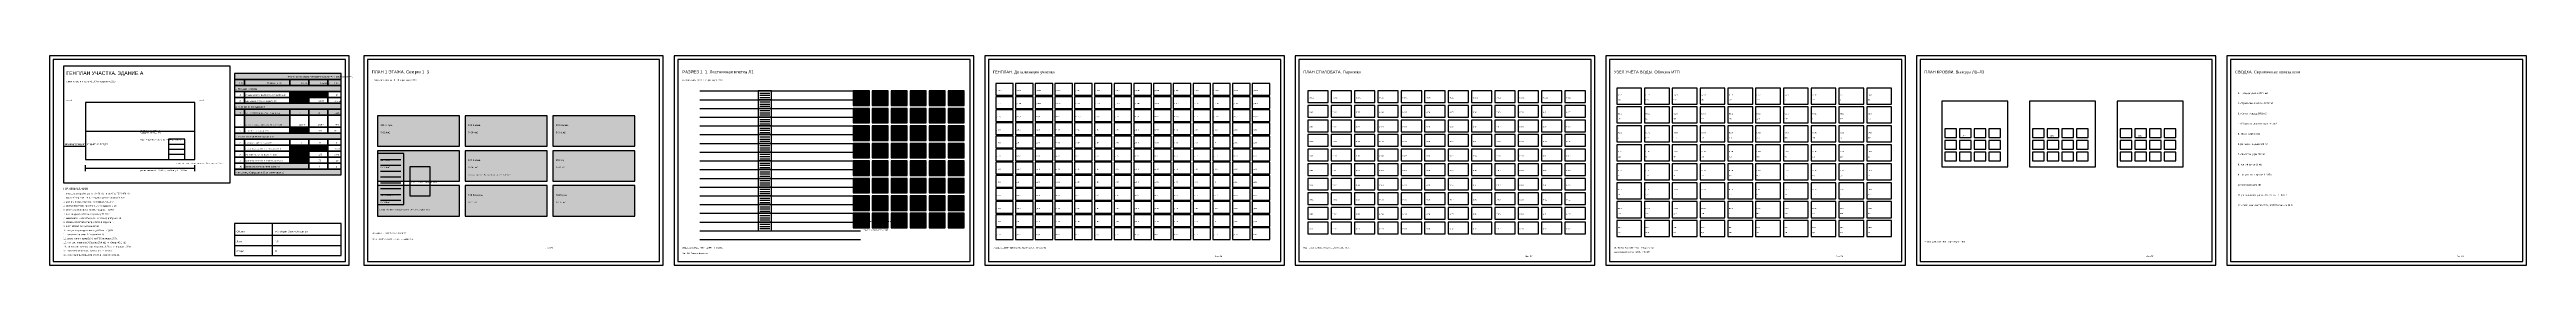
# Model space of a CAD drawing. Header units: millimetres. Extents: x 5 to 3395, y 5 to 292.
import ezdxf

# ---------------------------------------------------------------- set-up
doc = ezdxf.new("R2010")
doc.units = ezdxf.units.MM
for name, color, linetype in [('DIM', 3, 'Continuous'), ('GRAPH', 7, 'Continuous'), ('TABLE', 5, 'Continuous'), ('TABLE_FILL', 8, 'Continuous'), ('TEXT', 2, 'Continuous')]:
    doc.layers.add(name, color=color, linetype=linetype)
doc.styles.get("Standard").update_dxf_attribs({"font": 'arial.ttf'})

msp = doc.modelspace()

# ---------------------------------------------------------------- hatches: boundary and pattern name
at = {"layer": 'TABLE_FILL'}
for points in [[(258, 259.8), (404, 259.8), (404, 268), (258, 268)], [(258, 251.6), (404, 251.6), (404, 259.8), (258, 259.8)], [(258, 243.4), (404, 243.4), (404, 251.6), (258, 251.6)], [(334, 235.2), (360, 235.2), (360, 243.4), (334, 243.4)], [(360, 235.2), (386, 235.2), (386, 243.4), (360, 243.4)], [(1105, 224), (1127, 224), (1127, 244), (1105, 244)], [(1131, 224), (1153, 224), (1153, 244), (1131, 244)], [(1157, 224), (1179, 224), (1179, 244), (1157, 244)], [(1183, 224), (1205, 224), (1205, 244), (1183, 244)], [(1209, 224), (1231, 224), (1231, 244), (1209, 244)], [(1235, 224), (1257, 224), (1257, 244), (1235, 244)], [(258, 218.8), (404, 218.8), (404, 227), (258, 227)], [(258, 210.6), (404, 210.6), (404, 218.8), (258, 218.8)], [(272, 194.2), (334, 194.2), (334, 210.6), (272, 210.6)], [(334, 227), (360, 227), (360, 235.2), (334, 235.2)], [(454, 168), (566, 168), (566, 210), (454, 210)], [(574, 168), (686, 168), (686, 210), (574, 210)], [(694, 168), (806, 168), (806, 210), (694, 210)], [(1105, 200), (1127, 200), (1127, 220), (1105, 220)], [(1131, 200), (1153, 200), (1153, 220), (1131, 220)], [(1157, 200), (1179, 200), (1179, 220), (1157, 220)], [(1183, 200), (1205, 200), (1205, 220), (1183, 220)], [(1209, 200), (1231, 200), (1231, 220), (1209, 220)], [(1235, 200), (1257, 200), (1257, 220), (1235, 220)], [(258, 177.8), (404, 177.8), (404, 186), (258, 186)], [(334, 186), (360, 186), (360, 194.2), (334, 194.2)], [(334, 161.4), (360, 161.4), (360, 169.6), (334, 169.6)], [(360, 161.4), (386, 161.4), (386, 169.6), (360, 169.6)], [(1105, 176), (1127, 176), (1127, 196), (1105, 196)], [(1105, 152), (1127, 152), (1127, 172), (1105, 172)], [(1131, 176), (1153, 176), (1153, 196), (1131, 196)], [(1131, 152), (1153, 152), (1153, 172), (1131, 172)], [(1157, 176), (1179, 176), (1179, 196), (1157, 196)], [(1157, 152), (1179, 152), (1179, 172), (1157, 172)], [(1183, 176), (1205, 176), (1205, 196), (1183, 196)], [(1183, 152), (1205, 152), (1205, 172), (1183, 172)], [(1209, 176), (1231, 176), (1231, 196), (1209, 196)], [(1209, 152), (1231, 152), (1231, 172), (1209, 172)], [(1235, 176), (1257, 176), (1257, 196), (1235, 196)], [(1235, 152), (1257, 152), (1257, 172), (1235, 172)], [(258, 128.6), (404, 128.6), (404, 136.8), (258, 136.8)], [(272, 136.8), (360, 136.8), (360, 145), (272, 145)], [(334, 153.2), (360, 153.2), (360, 161.4), (334, 161.4)], [(334, 145), (360, 145), (360, 153.2), (334, 153.2)], [(454, 120), (566, 120), (566, 162), (454, 162)], [(574, 120), (686, 120), (686, 162), (574, 162)], [(694, 120), (806, 120), (806, 162), (694, 162)], [(1105, 128), (1127, 128), (1127, 148), (1105, 148)], [(1131, 128), (1153, 128), (1153, 148), (1131, 148)], [(1157, 128), (1179, 128), (1179, 148), (1157, 148)], [(1183, 128), (1205, 128), (1205, 148), (1183, 148)], [(1209, 128), (1231, 128), (1231, 148), (1209, 148)], [(1235, 128), (1257, 128), (1257, 148), (1235, 148)], [(454, 72), (566, 72), (566, 114), (454, 114)], [(574, 72), (686, 72), (686, 114), (574, 114)], [(694, 72), (806, 72), (806, 114), (694, 114)], [(1105, 104), (1127, 104), (1127, 124), (1105, 124)], [(1131, 104), (1153, 104), (1153, 124), (1131, 124)], [(1157, 104), (1179, 104), (1179, 124), (1157, 124)], [(1183, 104), (1205, 104), (1205, 124), (1183, 124)], [(1209, 104), (1231, 104), (1231, 124), (1209, 124)], [(1235, 104), (1257, 104), (1257, 124), (1235, 124)], [(1105, 80), (1127, 80), (1127, 100), (1105, 100)], [(1105, 56), (1127, 56), (1127, 76), (1105, 76)], [(1131, 80), (1153, 80), (1153, 100), (1131, 100)], [(1131, 56), (1153, 56), (1153, 76), (1131, 76)], [(1157, 80), (1179, 80), (1179, 100), (1157, 100)], [(1157, 56), (1179, 56), (1179, 76), (1157, 76)], [(1183, 80), (1205, 80), (1205, 100), (1183, 100)], [(1183, 56), (1205, 56), (1205, 76), (1183, 76)], [(1209, 80), (1231, 80), (1231, 100), (1209, 100)], [(1209, 56), (1231, 56), (1231, 76), (1209, 76)], [(1235, 80), (1257, 80), (1257, 100), (1235, 100)], [(1235, 56), (1257, 56), (1257, 76), (1235, 76)]]:
    msp.add_hatch(color=7, dxfattribs=at).paths.add_polyline_path(points)

# ---------------------------------------------------------------- linework, layer by layer
at = {"layer": 'DIM'}
for p, q in [((895, 244), (1115, 244)), ((54, 134), (54, 142)), ((54, 138), (204, 138)), ((204, 134), (204, 142)), ((895, 52), (1115, 52))]:
    msp.add_line(p, q, dxfattribs=at)
at = {"layer": 'GRAPH'}
for p, q in [((415, 292), (5, 292)), ((5, 292), (5, 5)), ((410, 287), (10, 287)), ((10, 287), (10, 10)), ((252, 278), (24, 278)), ((24, 278), (24, 118)), ((252, 118), (252, 278)), ((410, 10), (410, 287)), ((415, 5), (415, 292)), ((840, 287), (440, 287)), ((440, 287), (440, 10)), ((840, 10), (840, 287)), ((1265, 287), (865, 287)), ((865, 287), (865, 10)), ((1265, 10), (1265, 287)), ((1690, 287), (1290, 287)), ((1290, 287), (1290, 10)), ((1690, 10), (1690, 287)), ((2115, 287), (1715, 287)), ((1715, 287), (1715, 10)), ((2115, 10), (2115, 287)), ((2540, 287), (2140, 287)), ((2140, 287), (2140, 10)), ((2540, 10), (2540, 287)), ((2965, 287), (2565, 287)), ((2565, 287), (2565, 10)), ((2965, 10), (2965, 287)), ((3390, 287), (2990, 287)), ((2990, 287), (2990, 10)), ((3390, 10), (3390, 287)), ((895, 244), (1115, 244)), ((993, 244), (975, 244)), ((975, 244), (975, 232)), ((977, 241), (991, 241)), ((977, 238), (991, 238)), ((993, 232), (993, 244)), ((1127, 244), (1105, 244)), ((1105, 244), (1105, 224)), ((1127, 224), (1127, 244)), ((1153, 244), (1131, 244)), ((1131, 244), (1131, 224)), ((1153, 224), (1153, 244)), ((1179, 244), (1157, 244)), ((1157, 244), (1157, 224)), ((1179, 224), (1179, 244)), ((1205, 244), (1183, 244)), ((1183, 244), (1183, 224)), ((1205, 224), (1205, 244)), ((1231, 244), (1209, 244)), ((1209, 244), (1209, 224)), ((1231, 224), (1231, 244)), ((1257, 244), (1235, 244)), ((1235, 244), (1235, 224)), ((1257, 224), (1257, 244)), ((1324, 254), (1300, 254)), ((1300, 254), (1300, 238)), ((1300, 238), (1324, 238)), ((1324, 238), (1324, 254)), ((1351, 254), (1327, 254)), ((1327, 254), (1327, 238)), ((1327, 238), (1351, 238)), ((1351, 238), (1351, 254)), ((1378, 254), (1354, 254)), ((1354, 254), (1354, 238)), ((1354, 238), (1378, 238)), ((1378, 238), (1378, 254)), ((1405, 254), (1381, 254)), ((1381, 254), (1381, 238)), ((1381, 238), (1405, 238)), ((1405, 238), (1405, 254)), ((1432, 254), (1408, 254)), ((1408, 254), (1408, 238)), ((1408, 238), (1432, 238)), ((1432, 238), (1432, 254)), ((1459, 254), (1435, 254)), ((1435, 254), (1435, 238)), ((1435, 238), (1459, 238)), ((1459, 238), (1459, 254)), ((1486, 254), (1462, 254)), ((1462, 254), (1462, 238)), ((1462, 238), (1486, 238)), ((1486, 238), (1486, 254)), ((1513, 254), (1489, 254)), ((1489, 254), (1489, 238)), ((1489, 238), (1513, 238)), ((1513, 238), (1513, 254)), ((1540, 254), (1516, 254)), ((1516, 254), (1516, 238)), ((1516, 238), (1540, 238)), ((1540, 238), (1540, 254)), ((1567, 254), (1543, 254)), ((1543, 254), (1543, 238)), ((1543, 238), (1567, 238)), ((1567, 238), (1567, 254)), ((1594, 254), (1570, 254)), ((1570, 254), (1570, 238)), ((1570, 238), (1594, 238)), ((1594, 238), (1594, 254)), ((1621, 254), (1597, 254)), ((1597, 254), (1597, 238)), ((1597, 238), (1621, 238)), ((1621, 238), (1621, 254)), ((1648, 254), (1624, 254)), ((1624, 254), (1624, 238)), ((1624, 238), (1648, 238)), ((1648, 238), (1648, 254)), ((1675, 254), (1651, 254)), ((1651, 254), (1651, 238)), ((1651, 238), (1675, 238)), ((1675, 238), (1675, 254)), ((1755, 244), (1727, 244)), ((1727, 244), (1727, 228)), ((1755, 228), (1755, 244)), ((1787, 244), (1759, 244)), ((1759, 244), (1759, 228)), ((1787, 228), (1787, 244)), ((1819, 244), (1791, 244)), ((1791, 244), (1791, 228)), ((1819, 228), (1819, 244)), ((1851, 244), (1823, 244)), ((1823, 244), (1823, 228)), ((1851, 228), (1851, 244)), ((1883, 244), (1855, 244)), ((1855, 244), (1855, 228)), ((1883, 228), (1883, 244)), ((1915, 244), (1887, 244)), ((1887, 244), (1887, 228)), ((1915, 228), (1915, 244)), ((1947, 244), (1919, 244)), ((1919, 244), (1919, 228)), ((1947, 228), (1947, 244)), ((1979, 244), (1951, 244)), ((1951, 244), (1951, 228)), ((1979, 228), (1979, 244)), ((2011, 244), (1983, 244)), ((1983, 244), (1983, 228)), ((2011, 228), (2011, 244)), ((2043, 244), (2015, 244)), ((2015, 244), (2015, 228)), ((2043, 228), (2043, 244)), ((2075, 244), (2047, 244)), ((2047, 244), (2047, 228)), ((2075, 228), (2075, 244)), ((2107, 244), (2079, 244)), ((2079, 244), (2079, 228)), ((2107, 228), (2107, 244)), ((2184, 248), (2150, 248)), ((2150, 248), (2150, 226)), ((2184, 226), (2184, 248)), ((2222, 248), (2188, 248)), ((2188, 248), (2188, 226)), ((2222, 226), (2222, 248)), ((2260, 248), (2226, 248)), ((2226, 248), (2226, 226)), ((2260, 226), (2260, 248)), ((2298, 248), (2264, 248)), ((2264, 248), (2264, 226)), ((2298, 226), (2298, 248)), ((2336, 248), (2302, 248)), ((2302, 248), (2302, 226)), ((2336, 226), (2336, 248)), ((2374, 248), (2340, 248)), ((2340, 248), (2340, 226)), ((2374, 226), (2374, 248)), ((2412, 248), (2378, 248)), ((2378, 248), (2378, 226)), ((2412, 226), (2412, 248)), ((2450, 248), (2416, 248)), ((2416, 248), (2416, 226)), ((2450, 226), (2450, 248)), ((2488, 248), (2454, 248)), ((2454, 248), (2454, 226)), ((2488, 226), (2488, 248)), ((2526, 248), (2492, 248)), ((2492, 248), (2492, 226)), ((2526, 226), (2526, 248)), ((204, 228), (54, 228)), ((54, 228), (54, 150)), ((204, 150), (204, 228)), ((566, 210), (454, 210)), ((454, 210), (454, 168)), ((566, 168), (566, 210)), ((686, 210), (574, 210)), ((574, 210), (574, 168)), ((686, 168), (686, 210)), ((806, 210), (694, 210)), ((694, 210), (694, 168)), ((806, 168), (806, 210)), ((895, 232), (1115, 232)), ((895, 220), (1115, 220)), ((895, 208), (1115, 208)), ((993, 232), (975, 232)), ((975, 232), (975, 220)), ((975, 232), (993, 232)), ((993, 220), (975, 220)), ((975, 220), (975, 208)), ((975, 220), (993, 220)), ((993, 208), (975, 208)), ((975, 208), (975, 196)), ((975, 208), (993, 208)), ((977, 235), (991, 235)), ((977, 229), (991, 229)), ((977, 226), (991, 226)), ((977, 223), (991, 223)), ((977, 217), (991, 217)), ((977, 214), (991, 214)), ((977, 211), (991, 211)), ((977, 205), (991, 205)), ((993, 220), (993, 232)), ((993, 208), (993, 220)), ((993, 196), (993, 208)), ((1105, 224), (1127, 224)), ((1127, 220), (1105, 220)), ((1105, 220), (1105, 200)), ((1127, 200), (1127, 220)), ((1131, 224), (1153, 224)), ((1153, 220), (1131, 220)), ((1131, 220), (1131, 200)), ((1153, 200), (1153, 220)), ((1157, 224), (1179, 224)), ((1179, 220), (1157, 220)), ((1157, 220), (1157, 200)), ((1179, 200), (1179, 220)), ((1183, 224), (1205, 224)), ((1205, 220), (1183, 220)), ((1183, 220), (1183, 200)), ((1205, 200), (1205, 220)), ((1209, 224), (1231, 224)), ((1231, 220), (1209, 220)), ((1209, 220), (1209, 200)), ((1231, 200), (1231, 220)), ((1235, 224), (1257, 224)), ((1257, 220), (1235, 220)), ((1235, 220), (1235, 200)), ((1257, 200), (1257, 220)), ((1324, 236), (1300, 236)), ((1300, 236), (1300, 220)), ((1300, 220), (1324, 220)), ((1324, 218), (1300, 218)), ((1300, 218), (1300, 202)), ((1324, 220), (1324, 236)), ((1324, 202), (1324, 218)), ((1351, 236), (1327, 236)), ((1327, 236), (1327, 220)), ((1327, 220), (1351, 220)), ((1351, 218), (1327, 218)), ((1327, 218), (1327, 202)), ((1351, 220), (1351, 236)), ((1351, 202), (1351, 218)), ((1378, 236), (1354, 236)), ((1354, 236), (1354, 220)), ((1354, 220), (1378, 220)), ((1378, 218), (1354, 218)), ((1354, 218), (1354, 202)), ((1378, 220), (1378, 236)), ((1378, 202), (1378, 218)), ((1405, 236), (1381, 236)), ((1381, 236), (1381, 220)), ((1381, 220), (1405, 220)), ((1405, 218), (1381, 218)), ((1381, 218), (1381, 202)), ((1405, 220), (1405, 236)), ((1405, 202), (1405, 218)), ((1432, 236), (1408, 236)), ((1408, 236), (1408, 220)), ((1408, 220), (1432, 220)), ((1432, 218), (1408, 218)), ((1408, 218), (1408, 202)), ((1432, 220), (1432, 236)), ((1432, 202), (1432, 218)), ((1459, 236), (1435, 236)), ((1435, 236), (1435, 220)), ((1435, 220), (1459, 220)), ((1459, 218), (1435, 218)), ((1435, 218), (1435, 202)), ((1459, 220), (1459, 236)), ((1459, 202), (1459, 218)), ((1486, 236), (1462, 236)), ((1462, 236), (1462, 220)), ((1462, 220), (1486, 220)), ((1486, 218), (1462, 218)), ((1462, 218), (1462, 202)), ((1486, 220), (1486, 236)), ((1486, 202), (1486, 218)), ((1513, 236), (1489, 236)), ((1489, 236), (1489, 220)), ((1489, 220), (1513, 220)), ((1513, 218), (1489, 218)), ((1489, 218), (1489, 202)), ((1513, 220), (1513, 236)), ((1513, 202), (1513, 218)), ((1540, 236), (1516, 236)), ((1516, 236), (1516, 220)), ((1516, 220), (1540, 220)), ((1540, 218), (1516, 218)), ((1516, 218), (1516, 202)), ((1540, 220), (1540, 236)), ((1540, 202), (1540, 218)), ((1567, 236), (1543, 236)), ((1543, 236), (1543, 220)), ((1543, 220), (1567, 220)), ((1567, 218), (1543, 218)), ((1543, 218), (1543, 202)), ((1567, 220), (1567, 236)), ((1567, 202), (1567, 218)), ((1594, 236), (1570, 236)), ((1570, 236), (1570, 220)), ((1570, 220), (1594, 220)), ((1594, 218), (1570, 218)), ((1570, 218), (1570, 202)), ((1594, 220), (1594, 236)), ((1594, 202), (1594, 218)), ((1621, 236), (1597, 236)), ((1597, 236), (1597, 220)), ((1597, 220), (1621, 220)), ((1621, 218), (1597, 218)), ((1597, 218), (1597, 202)), ((1621, 220), (1621, 236)), ((1621, 202), (1621, 218)), ((1648, 236), (1624, 236)), ((1624, 236), (1624, 220)), ((1624, 220), (1648, 220)), ((1648, 218), (1624, 218)), ((1624, 218), (1624, 202)), ((1648, 220), (1648, 236)), ((1648, 202), (1648, 218)), ((1675, 236), (1651, 236)), ((1651, 236), (1651, 220)), ((1651, 220), (1675, 220)), ((1675, 218), (1651, 218)), ((1651, 218), (1651, 202)), ((1675, 220), (1675, 236)), ((1675, 202), (1675, 218)), ((1727, 228), (1755, 228)), ((1755, 224), (1727, 224)), ((1727, 224), (1727, 208)), ((1727, 208), (1755, 208)), ((1755, 204), (1727, 204)), ((1727, 204), (1727, 188)), ((1755, 208), (1755, 224)), ((1755, 188), (1755, 204)), ((1759, 228), (1787, 228)), ((1787, 224), (1759, 224)), ((1759, 224), (1759, 208)), ((1759, 208), (1787, 208)), ((1787, 204), (1759, 204)), ((1759, 204), (1759, 188)), ((1787, 208), (1787, 224)), ((1787, 188), (1787, 204)), ((1791, 228), (1819, 228)), ((1819, 224), (1791, 224)), ((1791, 224), (1791, 208)), ((1791, 208), (1819, 208)), ((1819, 204), (1791, 204)), ((1791, 204), (1791, 188)), ((1819, 208), (1819, 224)), ((1819, 188), (1819, 204)), ((1823, 228), (1851, 228)), ((1851, 224), (1823, 224)), ((1823, 224), (1823, 208)), ((1823, 208), (1851, 208)), ((1851, 204), (1823, 204)), ((1823, 204), (1823, 188)), ((1851, 208), (1851, 224)), ((1851, 188), (1851, 204)), ((1855, 228), (1883, 228)), ((1883, 224), (1855, 224)), ((1855, 224), (1855, 208)), ((1855, 208), (1883, 208)), ((1883, 204), (1855, 204)), ((1855, 204), (1855, 188)), ((1883, 208), (1883, 224)), ((1883, 188), (1883, 204)), ((1887, 228), (1915, 228)), ((1915, 224), (1887, 224)), ((1887, 224), (1887, 208)), ((1887, 208), (1915, 208)), ((1915, 204), (1887, 204)), ((1887, 204), (1887, 188)), ((1915, 208), (1915, 224)), ((1915, 188), (1915, 204)), ((1919, 228), (1947, 228)), ((1947, 224), (1919, 224)), ((1919, 224), (1919, 208)), ((1919, 208), (1947, 208)), ((1947, 204), (1919, 204)), ((1919, 204), (1919, 188)), ((1947, 208), (1947, 224)), ((1947, 188), (1947, 204)), ((1951, 228), (1979, 228)), ((1979, 224), (1951, 224)), ((1951, 224), (1951, 208)), ((1951, 208), (1979, 208)), ((1979, 204), (1951, 204)), ((1951, 204), (1951, 188)), ((1979, 208), (1979, 224)), ((1979, 188), (1979, 204)), ((1983, 228), (2011, 228)), ((2011, 224), (1983, 224)), ((1983, 224), (1983, 208)), ((1983, 208), (2011, 208)), ((2011, 204), (1983, 204)), ((1983, 204), (1983, 188)), ((2011, 208), (2011, 224)), ((2011, 188), (2011, 204)), ((2015, 228), (2043, 228)), ((2043, 224), (2015, 224)), ((2015, 224), (2015, 208)), ((2015, 208), (2043, 208)), ((2043, 204), (2015, 204)), ((2015, 204), (2015, 188)), ((2043, 208), (2043, 224)), ((2043, 188), (2043, 204)), ((2047, 228), (2075, 228)), ((2075, 224), (2047, 224)), ((2047, 224), (2047, 208)), ((2047, 208), (2075, 208)), ((2075, 204), (2047, 204)), ((2047, 204), (2047, 188)), ((2075, 208), (2075, 224)), ((2075, 188), (2075, 204)), ((2079, 228), (2107, 228)), ((2107, 224), (2079, 224)), ((2079, 224), (2079, 208)), ((2079, 208), (2107, 208)), ((2107, 204), (2079, 204)), ((2079, 204), (2079, 188)), ((2107, 208), (2107, 224)), ((2107, 188), (2107, 204)), ((2150, 226), (2184, 226)), ((2184, 222), (2150, 222)), ((2150, 222), (2150, 200)), ((2184, 200), (2184, 222)), ((2188, 226), (2222, 226)), ((2222, 222), (2188, 222)), ((2188, 222), (2188, 200)), ((2222, 200), (2222, 222)), ((2226, 226), (2260, 226)), ((2260, 222), (2226, 222)), ((2226, 222), (2226, 200)), ((2260, 200), (2260, 222)), ((2264, 226), (2298, 226)), ((2298, 222), (2264, 222)), ((2264, 222), (2264, 200)), ((2298, 200), (2298, 222)), ((2302, 226), (2336, 226)), ((2336, 222), (2302, 222)), ((2302, 222), (2302, 200)), ((2336, 200), (2336, 222)), ((2340, 226), (2374, 226)), ((2374, 222), (2340, 222)), ((2340, 222), (2340, 200)), ((2374, 200), (2374, 222)), ((2378, 226), (2412, 226)), ((2412, 222), (2378, 222)), ((2378, 222), (2378, 200)), ((2412, 200), (2412, 222)), ((2416, 226), (2450, 226)), ((2450, 222), (2416, 222)), ((2416, 222), (2416, 200)), ((2450, 200), (2450, 222)), ((2454, 226), (2488, 226)), ((2488, 222), (2454, 222)), ((2454, 222), (2454, 200)), ((2488, 200), (2488, 222)), ((2492, 226), (2526, 226)), ((2526, 222), (2492, 222)), ((2492, 222), (2492, 200)), ((2526, 200), (2526, 222)), ((2685, 230), (2595, 230)), ((2595, 230), (2595, 140)), ((2685, 140), (2685, 230)), ((2805, 230), (2715, 230)), ((2715, 230), (2715, 140)), ((2805, 140), (2805, 230)), ((2925, 230), (2835, 230)), ((2835, 230), (2835, 140)), ((2925, 140), (2925, 230)), ((54, 189), (204, 189)), ((190, 178), (168, 178)), ((168, 178), (168, 150)), ((168, 171), (190, 171)), ((190, 150), (190, 178)), ((895, 196), (1115, 196)), ((895, 184), (1115, 184)), ((895, 172), (1115, 172)), ((993, 196), (975, 196)), ((975, 196), (975, 184)), ((975, 196), (993, 196)), ((993, 184), (975, 184)), ((975, 184), (975, 172)), ((975, 184), (993, 184)), ((993, 172), (975, 172)), ((975, 172), (975, 160)), ((975, 172), (993, 172)), ((977, 202), (991, 202)), ((977, 199), (991, 199)), ((977, 193), (991, 193)), ((977, 190), (991, 190)), ((977, 187), (991, 187)), ((977, 181), (991, 181)), ((977, 178), (991, 178)), ((977, 175), (991, 175)), ((993, 184), (993, 196)), ((993, 172), (993, 184)), ((993, 160), (993, 172)), ((1105, 200), (1127, 200)), ((1127, 196), (1105, 196)), ((1105, 196), (1105, 176)), ((1105, 176), (1127, 176)), ((1127, 172), (1105, 172)), ((1105, 172), (1105, 152)), ((1127, 176), (1127, 196)), ((1127, 152), (1127, 172)), ((1131, 200), (1153, 200)), ((1153, 196), (1131, 196)), ((1131, 196), (1131, 176)), ((1131, 176), (1153, 176)), ((1153, 172), (1131, 172)), ((1131, 172), (1131, 152)), ((1153, 176), (1153, 196)), ((1153, 152), (1153, 172)), ((1157, 200), (1179, 200)), ((1179, 196), (1157, 196)), ((1157, 196), (1157, 176)), ((1157, 176), (1179, 176)), ((1179, 172), (1157, 172)), ((1157, 172), (1157, 152)), ((1179, 176), (1179, 196)), ((1179, 152), (1179, 172)), ((1183, 200), (1205, 200)), ((1205, 196), (1183, 196)), ((1183, 196), (1183, 176)), ((1183, 176), (1205, 176)), ((1205, 172), (1183, 172)), ((1183, 172), (1183, 152)), ((1205, 176), (1205, 196)), ((1205, 152), (1205, 172)), ((1209, 200), (1231, 200)), ((1231, 196), (1209, 196)), ((1209, 196), (1209, 176)), ((1209, 176), (1231, 176)), ((1231, 172), (1209, 172)), ((1209, 172), (1209, 152)), ((1231, 176), (1231, 196)), ((1231, 152), (1231, 172)), ((1235, 200), (1257, 200)), ((1257, 196), (1235, 196)), ((1235, 196), (1235, 176)), ((1235, 176), (1257, 176)), ((1257, 172), (1235, 172)), ((1235, 172), (1235, 152)), ((1257, 176), (1257, 196)), ((1257, 152), (1257, 172)), ((1300, 202), (1324, 202)), ((1324, 200), (1300, 200)), ((1300, 200), (1300, 184)), ((1300, 184), (1324, 184)), ((1324, 182), (1300, 182)), ((1300, 182), (1300, 166)), ((1324, 184), (1324, 200)), ((1324, 166), (1324, 182)), ((1327, 202), (1351, 202)), ((1351, 200), (1327, 200)), ((1327, 200), (1327, 184)), ((1327, 184), (1351, 184)), ((1351, 182), (1327, 182)), ((1327, 182), (1327, 166)), ((1351, 184), (1351, 200)), ((1351, 166), (1351, 182)), ((1354, 202), (1378, 202)), ((1378, 200), (1354, 200)), ((1354, 200), (1354, 184)), ((1354, 184), (1378, 184)), ((1378, 182), (1354, 182)), ((1354, 182), (1354, 166)), ((1378, 184), (1378, 200)), ((1378, 166), (1378, 182)), ((1381, 202), (1405, 202)), ((1405, 200), (1381, 200)), ((1381, 200), (1381, 184)), ((1381, 184), (1405, 184)), ((1405, 182), (1381, 182)), ((1381, 182), (1381, 166)), ((1405, 184), (1405, 200)), ((1405, 166), (1405, 182)), ((1408, 202), (1432, 202)), ((1432, 200), (1408, 200)), ((1408, 200), (1408, 184)), ((1408, 184), (1432, 184)), ((1432, 182), (1408, 182)), ((1408, 182), (1408, 166)), ((1432, 184), (1432, 200)), ((1432, 166), (1432, 182)), ((1435, 202), (1459, 202)), ((1459, 200), (1435, 200)), ((1435, 200), (1435, 184)), ((1435, 184), (1459, 184)), ((1459, 182), (1435, 182)), ((1435, 182), (1435, 166)), ((1459, 184), (1459, 200)), ((1459, 166), (1459, 182)), ((1462, 202), (1486, 202)), ((1486, 200), (1462, 200)), ((1462, 200), (1462, 184)), ((1462, 184), (1486, 184)), ((1486, 182), (1462, 182)), ((1462, 182), (1462, 166)), ((1486, 184), (1486, 200)), ((1486, 166), (1486, 182)), ((1489, 202), (1513, 202)), ((1513, 200), (1489, 200)), ((1489, 200), (1489, 184)), ((1489, 184), (1513, 184)), ((1513, 182), (1489, 182)), ((1489, 182), (1489, 166)), ((1513, 184), (1513, 200)), ((1513, 166), (1513, 182)), ((1516, 202), (1540, 202)), ((1540, 200), (1516, 200)), ((1516, 200), (1516, 184)), ((1516, 184), (1540, 184)), ((1540, 182), (1516, 182)), ((1516, 182), (1516, 166)), ((1540, 184), (1540, 200)), ((1540, 166), (1540, 182)), ((1543, 202), (1567, 202)), ((1567, 200), (1543, 200)), ((1543, 200), (1543, 184)), ((1543, 184), (1567, 184)), ((1567, 182), (1543, 182)), ((1543, 182), (1543, 166)), ((1567, 184), (1567, 200)), ((1567, 166), (1567, 182)), ((1570, 202), (1594, 202)), ((1594, 200), (1570, 200)), ((1570, 200), (1570, 184)), ((1570, 184), (1594, 184)), ((1594, 182), (1570, 182)), ((1570, 182), (1570, 166)), ((1594, 184), (1594, 200)), ((1594, 166), (1594, 182)), ((1597, 202), (1621, 202)), ((1621, 200), (1597, 200)), ((1597, 200), (1597, 184)), ((1597, 184), (1621, 184)), ((1621, 182), (1597, 182)), ((1597, 182), (1597, 166)), ((1621, 184), (1621, 200)), ((1621, 166), (1621, 182)), ((1624, 202), (1648, 202)), ((1648, 200), (1624, 200)), ((1624, 200), (1624, 184)), ((1624, 184), (1648, 184)), ((1648, 182), (1624, 182)), ((1624, 182), (1624, 166)), ((1648, 184), (1648, 200)), ((1648, 166), (1648, 182)), ((1651, 202), (1675, 202)), ((1675, 200), (1651, 200)), ((1651, 200), (1651, 184)), ((1651, 184), (1675, 184)), ((1675, 182), (1651, 182)), ((1651, 182), (1651, 166)), ((1675, 184), (1675, 200)), ((1675, 166), (1675, 182)), ((1727, 188), (1755, 188)), ((1755, 184), (1727, 184)), ((1727, 184), (1727, 168)), ((1755, 168), (1755, 184)), ((1759, 188), (1787, 188)), ((1787, 184), (1759, 184)), ((1759, 184), (1759, 168)), ((1787, 168), (1787, 184)), ((1791, 188), (1819, 188)), ((1819, 184), (1791, 184)), ((1791, 184), (1791, 168)), ((1819, 168), (1819, 184)), ((1823, 188), (1851, 188)), ((1851, 184), (1823, 184)), ((1823, 184), (1823, 168)), ((1851, 168), (1851, 184)), ((1855, 188), (1883, 188)), ((1883, 184), (1855, 184)), ((1855, 184), (1855, 168)), ((1883, 168), (1883, 184)), ((1887, 188), (1915, 188)), ((1915, 184), (1887, 184)), ((1887, 184), (1887, 168)), ((1915, 168), (1915, 184)), ((1919, 188), (1947, 188)), ((1947, 184), (1919, 184)), ((1919, 184), (1919, 168)), ((1947, 168), (1947, 184)), ((1951, 188), (1979, 188)), ((1979, 184), (1951, 184)), ((1951, 184), (1951, 168)), ((1979, 168), (1979, 184)), ((1983, 188), (2011, 188)), ((2011, 184), (1983, 184)), ((1983, 184), (1983, 168)), ((2011, 168), (2011, 184)), ((2015, 188), (2043, 188)), ((2043, 184), (2015, 184)), ((2015, 184), (2015, 168)), ((2043, 168), (2043, 184)), ((2047, 188), (2075, 188)), ((2075, 184), (2047, 184)), ((2047, 184), (2047, 168)), ((2075, 168), (2075, 184)), ((2079, 188), (2107, 188)), ((2107, 184), (2079, 184)), ((2079, 184), (2079, 168)), ((2107, 168), (2107, 184)), ((2150, 200), (2184, 200)), ((2184, 196), (2150, 196)), ((2150, 196), (2150, 174)), ((2150, 174), (2184, 174)), ((2184, 170), (2150, 170)), ((2150, 170), (2150, 148)), ((2184, 174), (2184, 196)), ((2184, 148), (2184, 170)), ((2188, 200), (2222, 200)), ((2222, 196), (2188, 196)), ((2188, 196), (2188, 174)), ((2188, 174), (2222, 174)), ((2222, 170), (2188, 170)), ((2188, 170), (2188, 148)), ((2222, 174), (2222, 196)), ((2222, 148), (2222, 170)), ((2226, 200), (2260, 200)), ((2260, 196), (2226, 196)), ((2226, 196), (2226, 174)), ((2226, 174), (2260, 174)), ((2260, 170), (2226, 170)), ((2226, 170), (2226, 148)), ((2260, 174), (2260, 196)), ((2260, 148), (2260, 170)), ((2264, 200), (2298, 200)), ((2298, 196), (2264, 196)), ((2264, 196), (2264, 174)), ((2264, 174), (2298, 174)), ((2298, 170), (2264, 170)), ((2264, 170), (2264, 148)), ((2298, 174), (2298, 196)), ((2298, 148), (2298, 170)), ((2302, 200), (2336, 200)), ((2336, 196), (2302, 196)), ((2302, 196), (2302, 174)), ((2302, 174), (2336, 174)), ((2336, 170), (2302, 170)), ((2302, 170), (2302, 148)), ((2336, 174), (2336, 196)), ((2336, 148), (2336, 170)), ((2340, 200), (2374, 200)), ((2374, 196), (2340, 196)), ((2340, 196), (2340, 174)), ((2340, 174), (2374, 174)), ((2374, 170), (2340, 170)), ((2340, 170), (2340, 148)), ((2374, 174), (2374, 196)), ((2374, 148), (2374, 170)), ((2378, 200), (2412, 200)), ((2412, 196), (2378, 196)), ((2378, 196), (2378, 174)), ((2378, 174), (2412, 174)), ((2412, 170), (2378, 170)), ((2378, 170), (2378, 148)), ((2412, 174), (2412, 196)), ((2412, 148), (2412, 170)), ((2416, 200), (2450, 200)), ((2450, 196), (2416, 196)), ((2416, 196), (2416, 174)), ((2416, 174), (2450, 174)), ((2450, 170), (2416, 170)), ((2416, 170), (2416, 148)), ((2450, 174), (2450, 196)), ((2450, 148), (2450, 170)), ((2454, 200), (2488, 200)), ((2488, 196), (2454, 196)), ((2454, 196), (2454, 174)), ((2454, 174), (2488, 174)), ((2488, 170), (2454, 170)), ((2454, 170), (2454, 148)), ((2488, 174), (2488, 196)), ((2488, 148), (2488, 170)), ((2492, 200), (2526, 200)), ((2526, 196), (2492, 196)), ((2492, 196), (2492, 174)), ((2492, 174), (2526, 174)), ((2526, 170), (2492, 170)), ((2492, 170), (2492, 148)), ((2526, 174), (2526, 196)), ((2526, 148), (2526, 170)), ((2615, 192), (2599, 192)), ((2599, 192), (2599, 180)), ((2599, 180), (2615, 180)), ((2615, 176), (2599, 176)), ((2599, 176), (2599, 164)), ((2615, 180), (2615, 192)), ((2615, 164), (2615, 176)), ((2635, 192), (2619, 192)), ((2619, 192), (2619, 180)), ((2619, 180), (2635, 180)), ((2635, 176), (2619, 176)), ((2619, 176), (2619, 164)), ((2635, 180), (2635, 192)), ((2635, 164), (2635, 176)), ((2655, 192), (2639, 192)), ((2639, 192), (2639, 180)), ((2639, 180), (2655, 180)), ((2655, 176), (2639, 176)), ((2639, 176), (2639, 164)), ((2655, 180), (2655, 192)), ((2655, 164), (2655, 176)), ((2675, 192), (2659, 192)), ((2659, 192), (2659, 180)), ((2659, 180), (2675, 180)), ((2675, 176), (2659, 176)), ((2659, 176), (2659, 164)), ((2675, 180), (2675, 192)), ((2675, 164), (2675, 176)), ((2735, 192), (2719, 192)), ((2719, 192), (2719, 180)), ((2719, 180), (2735, 180)), ((2735, 176), (2719, 176)), ((2719, 176), (2719, 164)), ((2735, 180), (2735, 192)), ((2735, 164), (2735, 176)), ((2755, 192), (2739, 192)), ((2739, 192), (2739, 180)), ((2739, 180), (2755, 180)), ((2755, 176), (2739, 176)), ((2739, 176), (2739, 164)), ((2755, 180), (2755, 192)), ((2755, 164), (2755, 176)), ((2775, 192), (2759, 192)), ((2759, 192), (2759, 180)), ((2759, 180), (2775, 180)), ((2775, 176), (2759, 176)), ((2759, 176), (2759, 164)), ((2775, 180), (2775, 192)), ((2775, 164), (2775, 176)), ((2795, 192), (2779, 192)), ((2779, 192), (2779, 180)), ((2779, 180), (2795, 180)), ((2795, 176), (2779, 176)), ((2779, 176), (2779, 164)), ((2795, 180), (2795, 192)), ((2795, 164), (2795, 176)), ((2855, 192), (2839, 192)), ((2839, 192), (2839, 180)), ((2839, 180), (2855, 180)), ((2855, 176), (2839, 176)), ((2839, 176), (2839, 164)), ((2855, 180), (2855, 192)), ((2855, 164), (2855, 176)), ((2875, 192), (2859, 192)), ((2859, 192), (2859, 180)), ((2859, 180), (2875, 180)), ((2875, 176), (2859, 176)), ((2859, 176), (2859, 164)), ((2875, 180), (2875, 192)), ((2875, 164), (2875, 176)), ((2895, 192), (2879, 192)), ((2879, 192), (2879, 180)), ((2879, 180), (2895, 180)), ((2895, 176), (2879, 176)), ((2879, 176), (2879, 164)), ((2895, 180), (2895, 192)), ((2895, 164), (2895, 176)), ((2915, 192), (2899, 192)), ((2899, 192), (2899, 180)), ((2899, 180), (2915, 180)), ((2915, 176), (2899, 176)), ((2899, 176), (2899, 164)), ((2915, 180), (2915, 192)), ((2915, 164), (2915, 176)), ((24, 168), (54, 168)), ((54, 150), (204, 150)), ((168, 164), (190, 164)), ((168, 157), (190, 157)), ((168, 150), (190, 150)), ((454, 168), (566, 168)), ((566, 162), (454, 162)), ((454, 162), (454, 120)), ((490, 158), (454, 158)), ((454, 158), (454, 88)), ((458, 150), (486, 150)), ((458, 142), (486, 142)), ((490, 88), (490, 158)), ((526, 140), (498, 140)), ((498, 140), (498, 100)), ((526, 100), (526, 140)), ((566, 120), (566, 162)), ((574, 168), (686, 168)), ((686, 162), (574, 162)), ((574, 162), (574, 120)), ((686, 120), (686, 162)), ((694, 168), (806, 168)), ((806, 162), (694, 162)), ((694, 162), (694, 120)), ((806, 120), (806, 162)), ((895, 160), (1115, 160)), ((895, 148), (1115, 148)), ((895, 136), (1115, 136)), ((993, 160), (975, 160)), ((975, 160), (975, 148)), ((975, 160), (993, 160)), ((993, 148), (975, 148)), ((975, 148), (975, 136)), ((975, 148), (993, 148)), ((993, 136), (975, 136)), ((975, 136), (975, 124)), ((975, 136), (993, 136)), ((977, 169), (991, 169)), ((977, 166), (991, 166)), ((977, 163), (991, 163)), ((977, 157), (991, 157)), ((977, 154), (991, 154)), ((977, 151), (991, 151)), ((977, 145), (991, 145)), ((977, 142), (991, 142)), ((977, 139), (991, 139)), ((993, 148), (993, 160)), ((993, 136), (993, 148)), ((993, 124), (993, 136)), ((1105, 152), (1127, 152)), ((1127, 148), (1105, 148)), ((1105, 148), (1105, 128)), ((1127, 128), (1127, 148)), ((1131, 152), (1153, 152)), ((1153, 148), (1131, 148)), ((1131, 148), (1131, 128)), ((1153, 128), (1153, 148)), ((1157, 152), (1179, 152)), ((1179, 148), (1157, 148)), ((1157, 148), (1157, 128)), ((1179, 128), (1179, 148)), ((1183, 152), (1205, 152)), ((1205, 148), (1183, 148)), ((1183, 148), (1183, 128)), ((1205, 128), (1205, 148)), ((1209, 152), (1231, 152)), ((1231, 148), (1209, 148)), ((1209, 148), (1209, 128)), ((1231, 128), (1231, 148)), ((1235, 152), (1257, 152)), ((1257, 148), (1235, 148)), ((1235, 148), (1235, 128)), ((1257, 128), (1257, 148)), ((1300, 166), (1324, 166)), ((1324, 164), (1300, 164)), ((1300, 164), (1300, 148)), ((1300, 148), (1324, 148)), ((1324, 146), (1300, 146)), ((1300, 146), (1300, 130)), ((1324, 148), (1324, 164)), ((1324, 130), (1324, 146)), ((1327, 166), (1351, 166)), ((1351, 164), (1327, 164)), ((1327, 164), (1327, 148)), ((1327, 148), (1351, 148)), ((1351, 146), (1327, 146)), ((1327, 146), (1327, 130)), ((1351, 148), (1351, 164)), ((1351, 130), (1351, 146)), ((1354, 166), (1378, 166)), ((1378, 164), (1354, 164)), ((1354, 164), (1354, 148)), ((1354, 148), (1378, 148)), ((1378, 146), (1354, 146)), ((1354, 146), (1354, 130)), ((1378, 148), (1378, 164)), ((1378, 130), (1378, 146)), ((1381, 166), (1405, 166)), ((1405, 164), (1381, 164)), ((1381, 164), (1381, 148)), ((1381, 148), (1405, 148)), ((1405, 146), (1381, 146)), ((1381, 146), (1381, 130)), ((1405, 148), (1405, 164)), ((1405, 130), (1405, 146)), ((1408, 166), (1432, 166)), ((1432, 164), (1408, 164)), ((1408, 164), (1408, 148)), ((1408, 148), (1432, 148)), ((1432, 146), (1408, 146)), ((1408, 146), (1408, 130)), ((1432, 148), (1432, 164)), ((1432, 130), (1432, 146)), ((1435, 166), (1459, 166)), ((1459, 164), (1435, 164)), ((1435, 164), (1435, 148)), ((1435, 148), (1459, 148)), ((1459, 146), (1435, 146)), ((1435, 146), (1435, 130)), ((1459, 148), (1459, 164)), ((1459, 130), (1459, 146)), ((1462, 166), (1486, 166)), ((1486, 164), (1462, 164)), ((1462, 164), (1462, 148)), ((1462, 148), (1486, 148)), ((1486, 146), (1462, 146)), ((1462, 146), (1462, 130)), ((1486, 148), (1486, 164)), ((1486, 130), (1486, 146)), ((1489, 166), (1513, 166)), ((1513, 164), (1489, 164)), ((1489, 164), (1489, 148)), ((1489, 148), (1513, 148)), ((1513, 146), (1489, 146)), ((1489, 146), (1489, 130)), ((1513, 148), (1513, 164)), ((1513, 130), (1513, 146)), ((1516, 166), (1540, 166)), ((1540, 164), (1516, 164)), ((1516, 164), (1516, 148)), ((1516, 148), (1540, 148)), ((1540, 146), (1516, 146)), ((1516, 146), (1516, 130)), ((1540, 148), (1540, 164)), ((1540, 130), (1540, 146)), ((1543, 166), (1567, 166)), ((1567, 164), (1543, 164)), ((1543, 164), (1543, 148)), ((1543, 148), (1567, 148)), ((1567, 146), (1543, 146)), ((1543, 146), (1543, 130)), ((1567, 148), (1567, 164)), ((1567, 130), (1567, 146)), ((1570, 166), (1594, 166)), ((1594, 164), (1570, 164)), ((1570, 164), (1570, 148)), ((1570, 148), (1594, 148)), ((1594, 146), (1570, 146)), ((1570, 146), (1570, 130)), ((1594, 148), (1594, 164)), ((1594, 130), (1594, 146)), ((1597, 166), (1621, 166)), ((1621, 164), (1597, 164)), ((1597, 164), (1597, 148)), ((1597, 148), (1621, 148)), ((1621, 146), (1597, 146)), ((1597, 146), (1597, 130)), ((1621, 148), (1621, 164)), ((1621, 130), (1621, 146)), ((1624, 166), (1648, 166)), ((1648, 164), (1624, 164)), ((1624, 164), (1624, 148)), ((1624, 148), (1648, 148)), ((1648, 146), (1624, 146)), ((1624, 146), (1624, 130)), ((1648, 148), (1648, 164)), ((1648, 130), (1648, 146)), ((1651, 166), (1675, 166)), ((1675, 164), (1651, 164)), ((1651, 164), (1651, 148)), ((1651, 148), (1675, 148)), ((1675, 146), (1651, 146)), ((1651, 146), (1651, 130)), ((1675, 148), (1675, 164)), ((1675, 130), (1675, 146)), ((1727, 168), (1755, 168)), ((1755, 164), (1727, 164)), ((1727, 164), (1727, 148)), ((1727, 148), (1755, 148)), ((1755, 144), (1727, 144)), ((1727, 144), (1727, 128)), ((1755, 148), (1755, 164)), ((1755, 128), (1755, 144)), ((1759, 168), (1787, 168)), ((1787, 164), (1759, 164)), ((1759, 164), (1759, 148)), ((1759, 148), (1787, 148)), ((1787, 144), (1759, 144)), ((1759, 144), (1759, 128)), ((1787, 148), (1787, 164)), ((1787, 128), (1787, 144)), ((1791, 168), (1819, 168)), ((1819, 164), (1791, 164)), ((1791, 164), (1791, 148)), ((1791, 148), (1819, 148)), ((1819, 144), (1791, 144)), ((1791, 144), (1791, 128)), ((1819, 148), (1819, 164)), ((1819, 128), (1819, 144)), ((1823, 168), (1851, 168)), ((1851, 164), (1823, 164)), ((1823, 164), (1823, 148)), ((1823, 148), (1851, 148)), ((1851, 144), (1823, 144)), ((1823, 144), (1823, 128)), ((1851, 148), (1851, 164)), ((1851, 128), (1851, 144)), ((1855, 168), (1883, 168)), ((1883, 164), (1855, 164)), ((1855, 164), (1855, 148)), ((1855, 148), (1883, 148)), ((1883, 144), (1855, 144)), ((1855, 144), (1855, 128)), ((1883, 148), (1883, 164)), ((1883, 128), (1883, 144)), ((1887, 168), (1915, 168)), ((1915, 164), (1887, 164)), ((1887, 164), (1887, 148)), ((1887, 148), (1915, 148)), ((1915, 144), (1887, 144)), ((1887, 144), (1887, 128)), ((1915, 148), (1915, 164)), ((1915, 128), (1915, 144)), ((1919, 168), (1947, 168)), ((1947, 164), (1919, 164)), ((1919, 164), (1919, 148)), ((1919, 148), (1947, 148)), ((1947, 144), (1919, 144)), ((1919, 144), (1919, 128)), ((1947, 148), (1947, 164)), ((1947, 128), (1947, 144)), ((1951, 168), (1979, 168)), ((1979, 164), (1951, 164)), ((1951, 164), (1951, 148)), ((1951, 148), (1979, 148)), ((1979, 144), (1951, 144)), ((1951, 144), (1951, 128)), ((1979, 148), (1979, 164)), ((1979, 128), (1979, 144)), ((1983, 168), (2011, 168)), ((2011, 164), (1983, 164)), ((1983, 164), (1983, 148)), ((1983, 148), (2011, 148)), ((2011, 144), (1983, 144)), ((1983, 144), (1983, 128)), ((2011, 148), (2011, 164)), ((2011, 128), (2011, 144)), ((2015, 168), (2043, 168)), ((2043, 164), (2015, 164)), ((2015, 164), (2015, 148)), ((2015, 148), (2043, 148)), ((2043, 144), (2015, 144)), ((2015, 144), (2015, 128)), ((2043, 148), (2043, 164)), ((2043, 128), (2043, 144)), ((2047, 168), (2075, 168)), ((2075, 164), (2047, 164)), ((2047, 164), (2047, 148)), ((2047, 148), (2075, 148)), ((2075, 144), (2047, 144)), ((2047, 144), (2047, 128)), ((2075, 148), (2075, 164)), ((2075, 128), (2075, 144)), ((2079, 168), (2107, 168)), ((2107, 164), (2079, 164)), ((2079, 164), (2079, 148)), ((2079, 148), (2107, 148)), ((2107, 144), (2079, 144)), ((2079, 144), (2079, 128)), ((2107, 148), (2107, 164)), ((2107, 128), (2107, 144)), ((2150, 148), (2184, 148)), ((2184, 144), (2150, 144)), ((2150, 144), (2150, 122)), ((2184, 122), (2184, 144)), ((2188, 148), (2222, 148)), ((2222, 144), (2188, 144)), ((2188, 144), (2188, 122)), ((2222, 122), (2222, 144)), ((2226, 148), (2260, 148)), ((2260, 144), (2226, 144)), ((2226, 144), (2226, 122)), ((2260, 122), (2260, 144)), ((2264, 148), (2298, 148)), ((2298, 144), (2264, 144)), ((2264, 144), (2264, 122)), ((2298, 122), (2298, 144)), ((2302, 148), (2336, 148)), ((2336, 144), (2302, 144)), ((2302, 144), (2302, 122)), ((2336, 122), (2336, 144)), ((2340, 148), (2374, 148)), ((2374, 144), (2340, 144)), ((2340, 144), (2340, 122)), ((2374, 122), (2374, 144)), ((2378, 148), (2412, 148)), ((2412, 144), (2378, 144)), ((2378, 144), (2378, 122)), ((2412, 122), (2412, 144)), ((2416, 148), (2450, 148)), ((2450, 144), (2416, 144)), ((2416, 144), (2416, 122)), ((2450, 122), (2450, 144)), ((2454, 148), (2488, 148)), ((2488, 144), (2454, 144)), ((2454, 144), (2454, 122)), ((2488, 122), (2488, 144)), ((2492, 148), (2526, 148)), ((2526, 144), (2492, 144)), ((2492, 144), (2492, 122)), ((2526, 122), (2526, 144)), ((2595, 140), (2685, 140)), ((2599, 164), (2615, 164)), ((2615, 160), (2599, 160)), ((2599, 160), (2599, 148)), ((2599, 148), (2615, 148)), ((2615, 148), (2615, 160)), ((2619, 164), (2635, 164)), ((2635, 160), (2619, 160)), ((2619, 160), (2619, 148)), ((2619, 148), (2635, 148)), ((2635, 148), (2635, 160)), ((2639, 164), (2655, 164)), ((2655, 160), (2639, 160)), ((2639, 160), (2639, 148)), ((2639, 148), (2655, 148)), ((2655, 148), (2655, 160)), ((2659, 164), (2675, 164)), ((2675, 160), (2659, 160)), ((2659, 160), (2659, 148)), ((2659, 148), (2675, 148)), ((2675, 148), (2675, 160)), ((2715, 140), (2805, 140)), ((2719, 164), (2735, 164)), ((2735, 160), (2719, 160)), ((2719, 160), (2719, 148)), ((2719, 148), (2735, 148)), ((2735, 148), (2735, 160)), ((2739, 164), (2755, 164)), ((2755, 160), (2739, 160)), ((2739, 160), (2739, 148)), ((2739, 148), (2755, 148)), ((2755, 148), (2755, 160)), ((2759, 164), (2775, 164)), ((2775, 160), (2759, 160)), ((2759, 160), (2759, 148)), ((2759, 148), (2775, 148)), ((2775, 148), (2775, 160)), ((2779, 164), (2795, 164)), ((2795, 160), (2779, 160)), ((2779, 160), (2779, 148)), ((2779, 148), (2795, 148)), ((2795, 148), (2795, 160)), ((2835, 140), (2925, 140)), ((2839, 164), (2855, 164)), ((2855, 160), (2839, 160)), ((2839, 160), (2839, 148)), ((2839, 148), (2855, 148)), ((2855, 148), (2855, 160)), ((2859, 164), (2875, 164)), ((2875, 160), (2859, 160)), ((2859, 160), (2859, 148)), ((2859, 148), (2875, 148)), ((2875, 148), (2875, 160)), ((2879, 164), (2895, 164)), ((2895, 160), (2879, 160)), ((2879, 160), (2879, 148)), ((2879, 148), (2895, 148)), ((2895, 148), (2895, 160)), ((2899, 164), (2915, 164)), ((2915, 160), (2899, 160)), ((2899, 160), (2899, 148)), ((2899, 148), (2915, 148)), ((2915, 148), (2915, 160)), ((24, 118), (252, 118)), ((454, 120), (566, 120)), ((566, 114), (454, 114)), ((454, 114), (454, 72)), ((458, 134), (486, 134)), ((458, 126), (486, 126)), ((458, 118), (486, 118)), ((458, 110), (486, 110)), ((458, 102), (486, 102)), ((566, 72), (566, 114)), ((574, 120), (686, 120)), ((686, 114), (574, 114)), ((574, 114), (574, 72)), ((686, 72), (686, 114)), ((694, 120), (806, 120)), ((806, 114), (694, 114)), ((694, 114), (694, 72)), ((806, 72), (806, 114)), ((895, 124), (1115, 124)), ((895, 112), (1115, 112)), ((993, 124), (975, 124)), ((975, 124), (975, 112)), ((975, 124), (993, 124)), ((993, 112), (975, 112)), ((975, 112), (975, 100)), ((975, 112), (993, 112)), ((977, 133), (991, 133)), ((977, 130), (991, 130)), ((977, 127), (991, 127)), ((977, 121), (991, 121)), ((977, 118), (991, 118)), ((977, 115), (991, 115)), ((977, 109), (991, 109)), ((977, 106), (991, 106)), ((977, 103), (991, 103)), ((993, 112), (993, 124)), ((993, 100), (993, 112)), ((1105, 128), (1127, 128)), ((1127, 124), (1105, 124)), ((1105, 124), (1105, 104)), ((1105, 104), (1127, 104)), ((1127, 104), (1127, 124)), ((1131, 128), (1153, 128)), ((1153, 124), (1131, 124)), ((1131, 124), (1131, 104)), ((1131, 104), (1153, 104)), ((1153, 104), (1153, 124)), ((1157, 128), (1179, 128)), ((1179, 124), (1157, 124)), ((1157, 124), (1157, 104)), ((1157, 104), (1179, 104)), ((1179, 104), (1179, 124)), ((1183, 128), (1205, 128)), ((1205, 124), (1183, 124)), ((1183, 124), (1183, 104)), ((1183, 104), (1205, 104)), ((1205, 104), (1205, 124)), ((1209, 128), (1231, 128)), ((1231, 124), (1209, 124)), ((1209, 124), (1209, 104)), ((1209, 104), (1231, 104)), ((1231, 104), (1231, 124)), ((1235, 128), (1257, 128)), ((1257, 124), (1235, 124)), ((1235, 124), (1235, 104)), ((1235, 104), (1257, 104)), ((1257, 104), (1257, 124)), ((1300, 130), (1324, 130)), ((1324, 128), (1300, 128)), ((1300, 128), (1300, 112)), ((1300, 112), (1324, 112)), ((1324, 110), (1300, 110)), ((1300, 110), (1300, 94)), ((1324, 112), (1324, 128)), ((1324, 94), (1324, 110)), ((1327, 130), (1351, 130)), ((1351, 128), (1327, 128)), ((1327, 128), (1327, 112)), ((1327, 112), (1351, 112)), ((1351, 110), (1327, 110)), ((1327, 110), (1327, 94)), ((1351, 112), (1351, 128)), ((1351, 94), (1351, 110)), ((1354, 130), (1378, 130)), ((1378, 128), (1354, 128)), ((1354, 128), (1354, 112)), ((1354, 112), (1378, 112)), ((1378, 110), (1354, 110)), ((1354, 110), (1354, 94)), ((1378, 112), (1378, 128)), ((1378, 94), (1378, 110)), ((1381, 130), (1405, 130)), ((1405, 128), (1381, 128)), ((1381, 128), (1381, 112)), ((1381, 112), (1405, 112)), ((1405, 110), (1381, 110)), ((1381, 110), (1381, 94)), ((1405, 112), (1405, 128)), ((1405, 94), (1405, 110)), ((1408, 130), (1432, 130)), ((1432, 128), (1408, 128)), ((1408, 128), (1408, 112)), ((1408, 112), (1432, 112)), ((1432, 110), (1408, 110)), ((1408, 110), (1408, 94)), ((1432, 112), (1432, 128)), ((1432, 94), (1432, 110)), ((1435, 130), (1459, 130)), ((1459, 128), (1435, 128)), ((1435, 128), (1435, 112)), ((1435, 112), (1459, 112)), ((1459, 110), (1435, 110)), ((1435, 110), (1435, 94)), ((1459, 112), (1459, 128)), ((1459, 94), (1459, 110)), ((1462, 130), (1486, 130)), ((1486, 128), (1462, 128)), ((1462, 128), (1462, 112)), ((1462, 112), (1486, 112)), ((1486, 110), (1462, 110)), ((1462, 110), (1462, 94)), ((1486, 112), (1486, 128)), ((1486, 94), (1486, 110)), ((1489, 130), (1513, 130)), ((1513, 128), (1489, 128)), ((1489, 128), (1489, 112)), ((1489, 112), (1513, 112)), ((1513, 110), (1489, 110)), ((1489, 110), (1489, 94)), ((1513, 112), (1513, 128)), ((1513, 94), (1513, 110)), ((1516, 130), (1540, 130)), ((1540, 128), (1516, 128)), ((1516, 128), (1516, 112)), ((1516, 112), (1540, 112)), ((1540, 110), (1516, 110)), ((1516, 110), (1516, 94)), ((1540, 112), (1540, 128)), ((1540, 94), (1540, 110)), ((1543, 130), (1567, 130)), ((1567, 128), (1543, 128)), ((1543, 128), (1543, 112)), ((1543, 112), (1567, 112)), ((1567, 110), (1543, 110)), ((1543, 110), (1543, 94)), ((1567, 112), (1567, 128)), ((1567, 94), (1567, 110)), ((1570, 130), (1594, 130)), ((1594, 128), (1570, 128)), ((1570, 128), (1570, 112)), ((1570, 112), (1594, 112)), ((1594, 110), (1570, 110)), ((1570, 110), (1570, 94)), ((1594, 112), (1594, 128)), ((1594, 94), (1594, 110)), ((1597, 130), (1621, 130)), ((1621, 128), (1597, 128)), ((1597, 128), (1597, 112)), ((1597, 112), (1621, 112)), ((1621, 110), (1597, 110)), ((1597, 110), (1597, 94)), ((1621, 112), (1621, 128)), ((1621, 94), (1621, 110)), ((1624, 130), (1648, 130)), ((1648, 128), (1624, 128)), ((1624, 128), (1624, 112)), ((1624, 112), (1648, 112)), ((1648, 110), (1624, 110)), ((1624, 110), (1624, 94)), ((1648, 112), (1648, 128)), ((1648, 94), (1648, 110)), ((1651, 130), (1675, 130)), ((1675, 128), (1651, 128)), ((1651, 128), (1651, 112)), ((1651, 112), (1675, 112)), ((1675, 110), (1651, 110)), ((1651, 110), (1651, 94)), ((1675, 112), (1675, 128)), ((1675, 94), (1675, 110)), ((1727, 128), (1755, 128)), ((1755, 124), (1727, 124)), ((1727, 124), (1727, 108)), ((1727, 108), (1755, 108)), ((1755, 104), (1727, 104)), ((1727, 104), (1727, 88)), ((1755, 108), (1755, 124)), ((1755, 88), (1755, 104)), ((1759, 128), (1787, 128)), ((1787, 124), (1759, 124)), ((1759, 124), (1759, 108)), ((1759, 108), (1787, 108)), ((1787, 104), (1759, 104)), ((1759, 104), (1759, 88)), ((1787, 108), (1787, 124)), ((1787, 88), (1787, 104)), ((1791, 128), (1819, 128)), ((1819, 124), (1791, 124)), ((1791, 124), (1791, 108)), ((1791, 108), (1819, 108)), ((1819, 104), (1791, 104)), ((1791, 104), (1791, 88)), ((1819, 108), (1819, 124)), ((1819, 88), (1819, 104)), ((1823, 128), (1851, 128)), ((1851, 124), (1823, 124)), ((1823, 124), (1823, 108)), ((1823, 108), (1851, 108)), ((1851, 104), (1823, 104)), ((1823, 104), (1823, 88)), ((1851, 108), (1851, 124)), ((1851, 88), (1851, 104)), ((1855, 128), (1883, 128)), ((1883, 124), (1855, 124)), ((1855, 124), (1855, 108)), ((1855, 108), (1883, 108)), ((1883, 104), (1855, 104)), ((1855, 104), (1855, 88)), ((1883, 108), (1883, 124)), ((1883, 88), (1883, 104)), ((1887, 128), (1915, 128)), ((1915, 124), (1887, 124)), ((1887, 124), (1887, 108)), ((1887, 108), (1915, 108)), ((1915, 104), (1887, 104)), ((1887, 104), (1887, 88)), ((1915, 108), (1915, 124)), ((1915, 88), (1915, 104)), ((1919, 128), (1947, 128)), ((1947, 124), (1919, 124)), ((1919, 124), (1919, 108)), ((1919, 108), (1947, 108)), ((1947, 104), (1919, 104)), ((1919, 104), (1919, 88)), ((1947, 108), (1947, 124)), ((1947, 88), (1947, 104)), ((1951, 128), (1979, 128)), ((1979, 124), (1951, 124)), ((1951, 124), (1951, 108)), ((1951, 108), (1979, 108)), ((1979, 104), (1951, 104)), ((1951, 104), (1951, 88)), ((1979, 108), (1979, 124)), ((1979, 88), (1979, 104)), ((1983, 128), (2011, 128)), ((2011, 124), (1983, 124)), ((1983, 124), (1983, 108)), ((1983, 108), (2011, 108)), ((2011, 104), (1983, 104)), ((1983, 104), (1983, 88)), ((2011, 108), (2011, 124)), ((2011, 88), (2011, 104)), ((2015, 128), (2043, 128)), ((2043, 124), (2015, 124)), ((2015, 124), (2015, 108)), ((2015, 108), (2043, 108)), ((2043, 104), (2015, 104)), ((2015, 104), (2015, 88)), ((2043, 108), (2043, 124)), ((2043, 88), (2043, 104)), ((2047, 128), (2075, 128)), ((2075, 124), (2047, 124)), ((2047, 124), (2047, 108)), ((2047, 108), (2075, 108)), ((2075, 104), (2047, 104)), ((2047, 104), (2047, 88)), ((2075, 108), (2075, 124)), ((2075, 88), (2075, 104)), ((2079, 128), (2107, 128)), ((2107, 124), (2079, 124)), ((2079, 124), (2079, 108)), ((2079, 108), (2107, 108)), ((2107, 104), (2079, 104)), ((2079, 104), (2079, 88)), ((2107, 108), (2107, 124)), ((2107, 88), (2107, 104)), ((2150, 122), (2184, 122)), ((2184, 118), (2150, 118)), ((2150, 118), (2150, 96)), ((2184, 96), (2184, 118)), ((2188, 122), (2222, 122)), ((2222, 118), (2188, 118)), ((2188, 118), (2188, 96)), ((2222, 96), (2222, 118)), ((2226, 122), (2260, 122)), ((2260, 118), (2226, 118)), ((2226, 118), (2226, 96)), ((2260, 96), (2260, 118)), ((2264, 122), (2298, 122)), ((2298, 118), (2264, 118)), ((2264, 118), (2264, 96)), ((2298, 96), (2298, 118)), ((2302, 122), (2336, 122)), ((2336, 118), (2302, 118)), ((2302, 118), (2302, 96)), ((2336, 96), (2336, 118)), ((2340, 122), (2374, 122)), ((2374, 118), (2340, 118)), ((2340, 118), (2340, 96)), ((2374, 96), (2374, 118)), ((2378, 122), (2412, 122)), ((2412, 118), (2378, 118)), ((2378, 118), (2378, 96)), ((2412, 96), (2412, 118)), ((2416, 122), (2450, 122)), ((2450, 118), (2416, 118)), ((2416, 118), (2416, 96)), ((2450, 96), (2450, 118)), ((2454, 122), (2488, 122)), ((2488, 118), (2454, 118)), ((2454, 118), (2454, 96)), ((2488, 96), (2488, 118)), ((2492, 122), (2526, 122)), ((2526, 118), (2492, 118)), ((2492, 118), (2492, 96)), ((2526, 96), (2526, 118)), ((454, 88), (490, 88)), ((454, 72), (566, 72)), ((458, 94), (486, 94)), ((498, 100), (526, 100)), ((574, 72), (686, 72)), ((694, 72), (806, 72)), ((895, 100), (1115, 100)), ((895, 88), (1115, 88)), ((895, 76), (1115, 76)), ((993, 100), (975, 100)), ((975, 100), (975, 88)), ((975, 100), (993, 100)), ((993, 88), (975, 88)), ((975, 88), (975, 76)), ((975, 88), (993, 88)), ((993, 76), (975, 76)), ((975, 76), (975, 64)), ((975, 76), (993, 76)), ((977, 97), (991, 97)), ((977, 94), (991, 94)), ((977, 91), (991, 91)), ((977, 85), (991, 85)), ((977, 82), (991, 82)), ((977, 79), (991, 79)), ((977, 73), (991, 73)), ((977, 70), (991, 70)), ((993, 88), (993, 100)), ((993, 76), (993, 88)), ((993, 64), (993, 76)), ((1127, 100), (1105, 100)), ((1105, 100), (1105, 80)), ((1105, 80), (1127, 80)), ((1127, 76), (1105, 76)), ((1105, 76), (1105, 56)), ((1127, 80), (1127, 100)), ((1127, 56), (1127, 76)), ((1153, 100), (1131, 100)), ((1131, 100), (1131, 80)), ((1131, 80), (1153, 80)), ((1153, 76), (1131, 76)), ((1131, 76), (1131, 56)), ((1153, 80), (1153, 100)), ((1153, 56), (1153, 76)), ((1179, 100), (1157, 100)), ((1157, 100), (1157, 80)), ((1157, 80), (1179, 80)), ((1179, 76), (1157, 76)), ((1157, 76), (1157, 56)), ((1179, 80), (1179, 100)), ((1179, 56), (1179, 76)), ((1205, 100), (1183, 100)), ((1183, 100), (1183, 80)), ((1183, 80), (1205, 80)), ((1205, 76), (1183, 76)), ((1183, 76), (1183, 56)), ((1205, 80), (1205, 100)), ((1205, 56), (1205, 76)), ((1231, 100), (1209, 100)), ((1209, 100), (1209, 80)), ((1209, 80), (1231, 80)), ((1231, 76), (1209, 76)), ((1209, 76), (1209, 56)), ((1231, 80), (1231, 100)), ((1231, 56), (1231, 76)), ((1257, 100), (1235, 100)), ((1235, 100), (1235, 80)), ((1235, 80), (1257, 80)), ((1257, 76), (1235, 76)), ((1235, 76), (1235, 56)), ((1257, 80), (1257, 100)), ((1257, 56), (1257, 76)), ((1300, 94), (1324, 94)), ((1324, 92), (1300, 92)), ((1300, 92), (1300, 76)), ((1300, 76), (1324, 76)), ((1324, 74), (1300, 74)), ((1300, 74), (1300, 58)), ((1324, 76), (1324, 92)), ((1324, 58), (1324, 74)), ((1327, 94), (1351, 94)), ((1351, 92), (1327, 92)), ((1327, 92), (1327, 76)), ((1327, 76), (1351, 76)), ((1351, 74), (1327, 74)), ((1327, 74), (1327, 58)), ((1351, 76), (1351, 92)), ((1351, 58), (1351, 74)), ((1354, 94), (1378, 94)), ((1378, 92), (1354, 92)), ((1354, 92), (1354, 76)), ((1354, 76), (1378, 76)), ((1378, 74), (1354, 74)), ((1354, 74), (1354, 58)), ((1378, 76), (1378, 92)), ((1378, 58), (1378, 74)), ((1381, 94), (1405, 94)), ((1405, 92), (1381, 92)), ((1381, 92), (1381, 76)), ((1381, 76), (1405, 76)), ((1405, 74), (1381, 74)), ((1381, 74), (1381, 58)), ((1405, 76), (1405, 92)), ((1405, 58), (1405, 74)), ((1408, 94), (1432, 94)), ((1432, 92), (1408, 92)), ((1408, 92), (1408, 76)), ((1408, 76), (1432, 76)), ((1432, 74), (1408, 74)), ((1408, 74), (1408, 58)), ((1432, 76), (1432, 92)), ((1432, 58), (1432, 74)), ((1435, 94), (1459, 94)), ((1459, 92), (1435, 92)), ((1435, 92), (1435, 76)), ((1435, 76), (1459, 76)), ((1459, 74), (1435, 74)), ((1435, 74), (1435, 58)), ((1459, 76), (1459, 92)), ((1459, 58), (1459, 74)), ((1462, 94), (1486, 94)), ((1486, 92), (1462, 92)), ((1462, 92), (1462, 76)), ((1462, 76), (1486, 76)), ((1486, 74), (1462, 74)), ((1462, 74), (1462, 58)), ((1486, 76), (1486, 92)), ((1486, 58), (1486, 74)), ((1489, 94), (1513, 94)), ((1513, 92), (1489, 92)), ((1489, 92), (1489, 76)), ((1489, 76), (1513, 76)), ((1513, 74), (1489, 74)), ((1489, 74), (1489, 58)), ((1513, 76), (1513, 92)), ((1513, 58), (1513, 74)), ((1516, 94), (1540, 94)), ((1540, 92), (1516, 92)), ((1516, 92), (1516, 76)), ((1516, 76), (1540, 76)), ((1540, 74), (1516, 74)), ((1516, 74), (1516, 58)), ((1540, 76), (1540, 92)), ((1540, 58), (1540, 74)), ((1543, 94), (1567, 94)), ((1567, 92), (1543, 92)), ((1543, 92), (1543, 76)), ((1543, 76), (1567, 76)), ((1567, 74), (1543, 74)), ((1543, 74), (1543, 58)), ((1567, 76), (1567, 92)), ((1567, 58), (1567, 74)), ((1570, 94), (1594, 94)), ((1594, 92), (1570, 92)), ((1570, 92), (1570, 76)), ((1570, 76), (1594, 76)), ((1594, 74), (1570, 74)), ((1570, 74), (1570, 58)), ((1594, 76), (1594, 92)), ((1594, 58), (1594, 74)), ((1597, 94), (1621, 94)), ((1621, 92), (1597, 92)), ((1597, 92), (1597, 76)), ((1597, 76), (1621, 76)), ((1621, 74), (1597, 74)), ((1597, 74), (1597, 58)), ((1621, 76), (1621, 92)), ((1621, 58), (1621, 74)), ((1624, 94), (1648, 94)), ((1648, 92), (1624, 92)), ((1624, 92), (1624, 76)), ((1624, 76), (1648, 76)), ((1648, 74), (1624, 74)), ((1624, 74), (1624, 58)), ((1648, 76), (1648, 92)), ((1648, 58), (1648, 74)), ((1651, 94), (1675, 94)), ((1675, 92), (1651, 92)), ((1651, 92), (1651, 76)), ((1651, 76), (1675, 76)), ((1675, 74), (1651, 74)), ((1651, 74), (1651, 58)), ((1675, 76), (1675, 92)), ((1675, 58), (1675, 74)), ((1727, 88), (1755, 88)), ((1755, 84), (1727, 84)), ((1727, 84), (1727, 68)), ((1727, 68), (1755, 68)), ((1755, 68), (1755, 84)), ((1759, 88), (1787, 88)), ((1787, 84), (1759, 84)), ((1759, 84), (1759, 68)), ((1759, 68), (1787, 68)), ((1787, 68), (1787, 84)), ((1791, 88), (1819, 88)), ((1819, 84), (1791, 84)), ((1791, 84), (1791, 68)), ((1791, 68), (1819, 68)), ((1819, 68), (1819, 84)), ((1823, 88), (1851, 88)), ((1851, 84), (1823, 84)), ((1823, 84), (1823, 68)), ((1823, 68), (1851, 68)), ((1851, 68), (1851, 84)), ((1855, 88), (1883, 88)), ((1883, 84), (1855, 84)), ((1855, 84), (1855, 68)), ((1855, 68), (1883, 68)), ((1883, 68), (1883, 84)), ((1887, 88), (1915, 88)), ((1915, 84), (1887, 84)), ((1887, 84), (1887, 68)), ((1887, 68), (1915, 68)), ((1915, 68), (1915, 84)), ((1919, 88), (1947, 88)), ((1947, 84), (1919, 84)), ((1919, 84), (1919, 68)), ((1919, 68), (1947, 68)), ((1947, 68), (1947, 84)), ((1951, 88), (1979, 88)), ((1979, 84), (1951, 84)), ((1951, 84), (1951, 68)), ((1951, 68), (1979, 68)), ((1979, 68), (1979, 84)), ((1983, 88), (2011, 88)), ((2011, 84), (1983, 84)), ((1983, 84), (1983, 68)), ((1983, 68), (2011, 68)), ((2011, 68), (2011, 84)), ((2015, 88), (2043, 88)), ((2043, 84), (2015, 84)), ((2015, 84), (2015, 68)), ((2015, 68), (2043, 68)), ((2043, 68), (2043, 84)), ((2047, 88), (2075, 88)), ((2075, 84), (2047, 84)), ((2047, 84), (2047, 68)), ((2047, 68), (2075, 68)), ((2075, 68), (2075, 84)), ((2079, 88), (2107, 88)), ((2107, 84), (2079, 84)), ((2079, 84), (2079, 68)), ((2079, 68), (2107, 68)), ((2107, 68), (2107, 84)), ((2150, 96), (2184, 96)), ((2184, 92), (2150, 92)), ((2150, 92), (2150, 70)), ((2150, 70), (2184, 70)), ((2184, 70), (2184, 92)), ((2188, 96), (2222, 96)), ((2222, 92), (2188, 92)), ((2188, 92), (2188, 70)), ((2188, 70), (2222, 70)), ((2222, 70), (2222, 92)), ((2226, 96), (2260, 96)), ((2260, 92), (2226, 92)), ((2226, 92), (2226, 70)), ((2226, 70), (2260, 70)), ((2260, 70), (2260, 92)), ((2264, 96), (2298, 96)), ((2298, 92), (2264, 92)), ((2264, 92), (2264, 70)), ((2264, 70), (2298, 70)), ((2298, 70), (2298, 92)), ((2302, 96), (2336, 96)), ((2336, 92), (2302, 92)), ((2302, 92), (2302, 70)), ((2302, 70), (2336, 70)), ((2336, 70), (2336, 92)), ((2340, 96), (2374, 96)), ((2374, 92), (2340, 92)), ((2340, 92), (2340, 70)), ((2340, 70), (2374, 70)), ((2374, 70), (2374, 92)), ((2378, 96), (2412, 96)), ((2412, 92), (2378, 92)), ((2378, 92), (2378, 70)), ((2378, 70), (2412, 70)), ((2412, 70), (2412, 92)), ((2416, 96), (2450, 96)), ((2450, 92), (2416, 92)), ((2416, 92), (2416, 70)), ((2416, 70), (2450, 70)), ((2450, 70), (2450, 92)), ((2454, 96), (2488, 96)), ((2488, 92), (2454, 92)), ((2454, 92), (2454, 70)), ((2454, 70), (2488, 70)), ((2488, 70), (2488, 92)), ((2492, 96), (2526, 96)), ((2526, 92), (2492, 92)), ((2492, 92), (2492, 70)), ((2492, 70), (2526, 70)), ((2526, 70), (2526, 92)), ((404, 62), (258, 62)), ((258, 62), (258, 18)), ((258, 46), (404, 46)), ((310, 18), (310, 62)), ((404, 18), (404, 62)), ((895, 64), (1115, 64)), ((895, 52), (1115, 52)), ((895, 40), (1115, 40)), ((993, 64), (975, 64)), ((975, 64), (975, 52)), ((975, 64), (993, 64)), ((975, 52), (993, 52)), ((977, 67), (991, 67)), ((977, 61), (991, 61)), ((977, 58), (991, 58)), ((977, 55), (991, 55)), ((993, 52), (993, 64)), ((1105, 56), (1127, 56)), ((1131, 56), (1153, 56)), ((1157, 56), (1179, 56)), ((1183, 56), (1205, 56)), ((1209, 56), (1231, 56)), ((1235, 56), (1257, 56)), ((1300, 58), (1324, 58)), ((1324, 56), (1300, 56)), ((1300, 56), (1300, 40)), ((1300, 40), (1324, 40)), ((1324, 40), (1324, 56)), ((1327, 58), (1351, 58)), ((1351, 56), (1327, 56)), ((1327, 56), (1327, 40)), ((1327, 40), (1351, 40)), ((1351, 40), (1351, 56)), ((1354, 58), (1378, 58)), ((1378, 56), (1354, 56)), ((1354, 56), (1354, 40)), ((1354, 40), (1378, 40)), ((1378, 40), (1378, 56)), ((1381, 58), (1405, 58)), ((1405, 56), (1381, 56)), ((1381, 56), (1381, 40)), ((1381, 40), (1405, 40)), ((1405, 40), (1405, 56)), ((1408, 58), (1432, 58)), ((1432, 56), (1408, 56)), ((1408, 56), (1408, 40)), ((1408, 40), (1432, 40)), ((1432, 40), (1432, 56)), ((1435, 58), (1459, 58)), ((1459, 56), (1435, 56)), ((1435, 56), (1435, 40)), ((1435, 40), (1459, 40)), ((1459, 40), (1459, 56)), ((1462, 58), (1486, 58)), ((1486, 56), (1462, 56)), ((1462, 56), (1462, 40)), ((1462, 40), (1486, 40)), ((1486, 40), (1486, 56)), ((1489, 58), (1513, 58)), ((1513, 56), (1489, 56)), ((1489, 56), (1489, 40)), ((1489, 40), (1513, 40)), ((1513, 40), (1513, 56)), ((1516, 58), (1540, 58)), ((1540, 56), (1516, 56)), ((1516, 56), (1516, 40)), ((1516, 40), (1540, 40)), ((1540, 40), (1540, 56)), ((1543, 58), (1567, 58)), ((1567, 56), (1543, 56)), ((1543, 56), (1543, 40)), ((1543, 40), (1567, 40)), ((1567, 40), (1567, 56)), ((1570, 58), (1594, 58)), ((1594, 56), (1570, 56)), ((1570, 56), (1570, 40)), ((1570, 40), (1594, 40)), ((1594, 40), (1594, 56)), ((1597, 58), (1621, 58)), ((1621, 56), (1597, 56)), ((1597, 56), (1597, 40)), ((1597, 40), (1621, 40)), ((1621, 40), (1621, 56)), ((1624, 58), (1648, 58)), ((1648, 56), (1624, 56)), ((1624, 56), (1624, 40)), ((1624, 40), (1648, 40)), ((1648, 40), (1648, 56)), ((1651, 58), (1675, 58)), ((1675, 56), (1651, 56)), ((1651, 56), (1651, 40)), ((1651, 40), (1675, 40)), ((1675, 40), (1675, 56)), ((1755, 64), (1727, 64)), ((1727, 64), (1727, 48)), ((1727, 48), (1755, 48)), ((1755, 48), (1755, 64)), ((1787, 64), (1759, 64)), ((1759, 64), (1759, 48)), ((1759, 48), (1787, 48)), ((1787, 48), (1787, 64)), ((1819, 64), (1791, 64)), ((1791, 64), (1791, 48)), ((1791, 48), (1819, 48)), ((1819, 48), (1819, 64)), ((1851, 64), (1823, 64)), ((1823, 64), (1823, 48)), ((1823, 48), (1851, 48)), ((1851, 48), (1851, 64)), ((1883, 64), (1855, 64)), ((1855, 64), (1855, 48)), ((1855, 48), (1883, 48)), ((1883, 48), (1883, 64)), ((1915, 64), (1887, 64)), ((1887, 64), (1887, 48)), ((1887, 48), (1915, 48)), ((1915, 48), (1915, 64)), ((1947, 64), (1919, 64)), ((1919, 64), (1919, 48)), ((1919, 48), (1947, 48)), ((1947, 48), (1947, 64)), ((1979, 64), (1951, 64)), ((1951, 64), (1951, 48)), ((1951, 48), (1979, 48)), ((1979, 48), (1979, 64)), ((2011, 64), (1983, 64)), ((1983, 64), (1983, 48)), ((1983, 48), (2011, 48)), ((2011, 48), (2011, 64)), ((2043, 64), (2015, 64)), ((2015, 64), (2015, 48)), ((2015, 48), (2043, 48)), ((2043, 48), (2043, 64)), ((2075, 64), (2047, 64)), ((2047, 64), (2047, 48)), ((2047, 48), (2075, 48)), ((2075, 48), (2075, 64)), ((2107, 64), (2079, 64)), ((2079, 64), (2079, 48)), ((2079, 48), (2107, 48)), ((2107, 48), (2107, 64)), ((2184, 66), (2150, 66)), ((2150, 66), (2150, 44)), ((2150, 44), (2184, 44)), ((2184, 44), (2184, 66)), ((2222, 66), (2188, 66)), ((2188, 66), (2188, 44)), ((2188, 44), (2222, 44)), ((2222, 44), (2222, 66)), ((2260, 66), (2226, 66)), ((2226, 66), (2226, 44)), ((2226, 44), (2260, 44)), ((2260, 44), (2260, 66)), ((2298, 66), (2264, 66)), ((2264, 66), (2264, 44)), ((2264, 44), (2298, 44)), ((2298, 44), (2298, 66)), ((2336, 66), (2302, 66)), ((2302, 66), (2302, 44)), ((2302, 44), (2336, 44)), ((2336, 44), (2336, 66)), ((2374, 66), (2340, 66)), ((2340, 66), (2340, 44)), ((2340, 44), (2374, 44)), ((2374, 44), (2374, 66)), ((2412, 66), (2378, 66)), ((2378, 66), (2378, 44)), ((2378, 44), (2412, 44)), ((2412, 44), (2412, 66)), ((2450, 66), (2416, 66)), ((2416, 66), (2416, 44)), ((2416, 44), (2450, 44)), ((2450, 44), (2450, 66)), ((2488, 66), (2454, 66)), ((2454, 66), (2454, 44)), ((2454, 44), (2488, 44)), ((2488, 44), (2488, 66)), ((2526, 66), (2492, 66)), ((2492, 66), (2492, 44)), ((2492, 44), (2526, 44)), ((2526, 44), (2526, 66)), ((5, 5), (415, 5)), ((10, 10), (410, 10)), ((258, 32), (404, 32)), ((258, 18), (404, 18)), ((440, 10), (840, 10)), ((865, 10), (1265, 10)), ((1290, 10), (1690, 10)), ((1715, 10), (2115, 10)), ((2140, 10), (2540, 10)), ((2565, 10), (2965, 10)), ((2990, 10), (3390, 10))]:
    msp.add_line(p, q, dxfattribs=at)
for points in [[(5, 5), (415, 5), (415, 292), (5, 292)], [(435, 5), (845, 5), (845, 292), (435, 292)], [(860, 5), (1270, 5), (1270, 292), (860, 292)], [(1285, 5), (1695, 5), (1695, 292), (1285, 292)], [(1710, 5), (2120, 5), (2120, 292), (1710, 292)], [(2135, 5), (2545, 5), (2545, 292), (2135, 292)], [(2560, 5), (2970, 5), (2970, 292), (2560, 292)], [(2985, 5), (3395, 5), (3395, 292), (2985, 292)]]:
    msp.add_lwpolyline(points, close=True, dxfattribs=at)
at = {"layer": 'TABLE'}
for p, q in [((404, 268), (258, 268)), ((258, 268), (258, 259.8)), ((258, 259.8), (404, 259.8)), ((272, 259.8), (258, 259.8)), ((258, 259.8), (258, 251.6)), ((258, 251.6), (272, 251.6)), ((404, 251.6), (258, 251.6)), ((258, 251.6), (258, 243.4)), ((258, 243.4), (404, 243.4)), ((272, 243.4), (258, 243.4)), ((258, 243.4), (258, 235.2)), ((272, 251.6), (272, 259.8)), ((334, 259.8), (272, 259.8)), ((272, 259.8), (272, 251.6)), ((272, 251.6), (334, 251.6)), ((272, 235.2), (272, 243.4)), ((334, 243.4), (272, 243.4)), ((272, 243.4), (272, 235.2)), ((334, 251.6), (334, 259.8)), ((360, 259.8), (334, 259.8)), ((334, 259.8), (334, 251.6)), ((334, 251.6), (360, 251.6)), ((334, 235.2), (334, 243.4)), ((360, 243.4), (334, 243.4)), ((334, 243.4), (334, 235.2)), ((360, 251.6), (360, 259.8)), ((386, 259.8), (360, 259.8)), ((360, 259.8), (360, 251.6)), ((360, 251.6), (386, 251.6)), ((360, 235.2), (360, 243.4)), ((386, 243.4), (360, 243.4)), ((360, 243.4), (360, 235.2)), ((386, 251.6), (386, 259.8)), ((404, 259.8), (386, 259.8)), ((386, 259.8), (386, 251.6)), ((386, 251.6), (404, 251.6)), ((386, 235.2), (386, 243.4)), ((404, 243.4), (386, 243.4)), ((386, 243.4), (386, 235.2)), ((404, 259.8), (404, 268)), ((404, 251.6), (404, 259.8)), ((404, 243.4), (404, 251.6)), ((404, 235.2), (404, 243.4)), ((258, 235.2), (272, 235.2)), ((272, 235.2), (258, 235.2)), ((258, 235.2), (258, 227)), ((258, 227), (272, 227)), ((404, 227), (258, 227)), ((258, 227), (258, 218.8)), ((258, 218.8), (404, 218.8)), ((272, 218.8), (258, 218.8)), ((258, 218.8), (258, 210.6)), ((258, 210.6), (272, 210.6)), ((272, 210.6), (258, 210.6)), ((258, 210.6), (258, 194.2)), ((272, 235.2), (334, 235.2)), ((272, 227), (272, 235.2)), ((334, 235.2), (272, 235.2)), ((272, 235.2), (272, 227)), ((272, 227), (334, 227)), ((272, 210.6), (272, 218.8)), ((334, 218.8), (272, 218.8)), ((272, 218.8), (272, 210.6)), ((272, 210.6), (334, 210.6)), ((272, 194.2), (272, 210.6)), ((334, 210.6), (272, 210.6)), ((272, 210.6), (272, 194.2)), ((334, 235.2), (360, 235.2)), ((334, 227), (334, 235.2)), ((360, 235.2), (334, 235.2)), ((334, 235.2), (334, 227)), ((334, 227), (360, 227)), ((334, 210.6), (334, 218.8)), ((360, 218.8), (334, 218.8)), ((334, 218.8), (334, 210.6)), ((334, 210.6), (360, 210.6)), ((334, 194.2), (334, 210.6)), ((360, 210.6), (334, 210.6)), ((334, 210.6), (334, 194.2)), ((360, 235.2), (386, 235.2)), ((360, 227), (360, 235.2)), ((386, 235.2), (360, 235.2)), ((360, 235.2), (360, 227)), ((360, 227), (386, 227)), ((360, 210.6), (360, 218.8)), ((386, 218.8), (360, 218.8)), ((360, 218.8), (360, 210.6)), ((360, 210.6), (386, 210.6)), ((360, 194.2), (360, 210.6)), ((386, 210.6), (360, 210.6)), ((360, 210.6), (360, 194.2)), ((386, 235.2), (404, 235.2)), ((386, 227), (386, 235.2)), ((404, 235.2), (386, 235.2)), ((386, 235.2), (386, 227)), ((386, 227), (404, 227)), ((386, 210.6), (386, 218.8)), ((404, 218.8), (386, 218.8)), ((386, 218.8), (386, 210.6)), ((386, 210.6), (404, 210.6)), ((386, 194.2), (386, 210.6)), ((404, 210.6), (386, 210.6)), ((386, 210.6), (386, 194.2)), ((404, 227), (404, 235.2)), ((404, 218.8), (404, 227)), ((404, 210.6), (404, 218.8)), ((404, 194.2), (404, 210.6)), ((258, 194.2), (272, 194.2)), ((272, 194.2), (258, 194.2)), ((258, 194.2), (258, 186)), ((258, 186), (272, 186)), ((404, 186), (258, 186)), ((258, 186), (258, 177.8)), ((258, 177.8), (404, 177.8)), ((272, 177.8), (258, 177.8)), ((258, 177.8), (258, 169.6)), ((258, 169.6), (272, 169.6)), ((272, 169.6), (258, 169.6)), ((258, 169.6), (258, 161.4)), ((272, 194.2), (334, 194.2)), ((272, 186), (272, 194.2)), ((334, 194.2), (272, 194.2)), ((272, 194.2), (272, 186)), ((272, 186), (334, 186)), ((272, 169.6), (272, 177.8)), ((334, 177.8), (272, 177.8)), ((272, 177.8), (272, 169.6)), ((272, 169.6), (334, 169.6)), ((272, 161.4), (272, 169.6)), ((334, 169.6), (272, 169.6)), ((272, 169.6), (272, 161.4)), ((334, 194.2), (360, 194.2)), ((334, 186), (334, 194.2)), ((360, 194.2), (334, 194.2)), ((334, 194.2), (334, 186)), ((334, 186), (360, 186)), ((334, 169.6), (334, 177.8)), ((360, 177.8), (334, 177.8)), ((334, 177.8), (334, 169.6)), ((334, 169.6), (360, 169.6)), ((334, 161.4), (334, 169.6)), ((360, 169.6), (334, 169.6)), ((334, 169.6), (334, 161.4)), ((360, 194.2), (386, 194.2)), ((360, 186), (360, 194.2)), ((386, 194.2), (360, 194.2)), ((360, 194.2), (360, 186)), ((360, 186), (386, 186)), ((360, 169.6), (360, 177.8)), ((386, 177.8), (360, 177.8)), ((360, 177.8), (360, 169.6)), ((360, 169.6), (386, 169.6)), ((360, 161.4), (360, 169.6)), ((386, 169.6), (360, 169.6)), ((360, 169.6), (360, 161.4)), ((386, 194.2), (404, 194.2)), ((386, 186), (386, 194.2)), ((404, 194.2), (386, 194.2)), ((386, 194.2), (386, 186)), ((386, 186), (404, 186)), ((386, 169.6), (386, 177.8)), ((404, 177.8), (386, 177.8)), ((386, 177.8), (386, 169.6)), ((386, 169.6), (404, 169.6)), ((386, 161.4), (386, 169.6)), ((404, 169.6), (386, 169.6)), ((386, 169.6), (386, 161.4)), ((404, 186), (404, 194.2)), ((404, 177.8), (404, 186)), ((404, 169.6), (404, 177.8)), ((404, 161.4), (404, 169.6)), ((258, 161.4), (272, 161.4)), ((272, 161.4), (258, 161.4)), ((258, 161.4), (258, 153.2)), ((258, 153.2), (272, 153.2)), ((272, 153.2), (258, 153.2)), ((258, 153.2), (258, 145)), ((258, 145), (272, 145)), ((272, 145), (258, 145)), ((258, 145), (258, 136.8)), ((258, 136.8), (272, 136.8)), ((404, 136.8), (258, 136.8)), ((258, 136.8), (258, 128.6)), ((272, 161.4), (334, 161.4)), ((272, 153.2), (272, 161.4)), ((334, 161.4), (272, 161.4)), ((272, 161.4), (272, 153.2)), ((272, 153.2), (334, 153.2)), ((272, 145), (272, 153.2)), ((334, 153.2), (272, 153.2)), ((272, 153.2), (272, 145)), ((272, 145), (334, 145)), ((272, 136.8), (272, 145)), ((360, 145), (272, 145)), ((272, 145), (272, 136.8)), ((272, 136.8), (360, 136.8)), ((334, 161.4), (360, 161.4)), ((334, 153.2), (334, 161.4)), ((360, 161.4), (334, 161.4)), ((334, 161.4), (334, 153.2)), ((334, 153.2), (360, 153.2)), ((334, 145), (334, 153.2)), ((360, 153.2), (334, 153.2)), ((334, 153.2), (334, 145)), ((334, 145), (360, 145)), ((360, 161.4), (386, 161.4)), ((360, 153.2), (360, 161.4)), ((386, 161.4), (360, 161.4)), ((360, 161.4), (360, 153.2)), ((360, 153.2), (386, 153.2)), ((360, 145), (360, 153.2)), ((386, 153.2), (360, 153.2)), ((360, 153.2), (360, 145)), ((360, 145), (386, 145)), ((360, 136.8), (360, 145)), ((386, 145), (360, 145)), ((360, 145), (360, 136.8)), ((360, 136.8), (386, 136.8)), ((386, 161.4), (404, 161.4)), ((386, 153.2), (386, 161.4)), ((404, 161.4), (386, 161.4)), ((386, 161.4), (386, 153.2)), ((386, 153.2), (404, 153.2)), ((386, 145), (386, 153.2)), ((404, 153.2), (386, 153.2)), ((386, 153.2), (386, 145)), ((386, 145), (404, 145)), ((386, 136.8), (386, 145)), ((404, 145), (386, 145)), ((386, 145), (386, 136.8)), ((386, 136.8), (404, 136.8)), ((404, 153.2), (404, 161.4)), ((404, 145), (404, 153.2)), ((404, 136.8), (404, 145)), ((404, 128.6), (404, 136.8)), ((258, 128.6), (404, 128.6))]:
    msp.add_line(p, q, dxfattribs=at)

# ---------------------------------------------------------------- texts
at = {"layer": 'DIM'}
for s, height, p in [('отметка чистого пола +0.150, в разрезе +0.250', 2.2, (28, 256)), ('отметка чистого пола +0.150, в разрезе +0.250', 2, (446, 258)), ('высота здания 54.00 м, по разрезу 51.60 м', 2, (871, 258)), ('ось А', 2.2, (28, 230)), ('ось Б', 2.2, (210, 230)), ('высота здания 54.00 м, по разрезу 51.60 м', 2, (129, 176)), ('длина участка L=12.50 м, по обмеру L=11.80 м', 2.1, (129, 134)), ('ширина лестничного марша принята 1.20 м, по нормам 1.35 м', 1.55, (179, 144)), ('ширина лестничного марша принята 1.20 м, по нормам 1.35 м', 1.7, (456, 80)), ('отметка чистого пола +0.150', 1.8, (1119, 52)), ('в разрезе отметка чистого пола +0.250', 1.7, (1119, 64)), ('высота здания 54.00 м, по разрезу 51.60 м', 2, (2571, 36))]:
    msp.add_text(s, height=height, dxfattribs=at).set_placement(p)
at = {"layer": 'TABLE'}
for s, height, p in [('1. Площади и объёмы', 2.1, (259.4, 245.8)), ('Поз', 2, (265, 254)), ('1', 2, (265, 237.6)), ('площадь застройки принята 2450 м2, по расчёту 2180', 1.55, (273.4, 237.6)), ('Наименование', 2, (303, 254)), ('ТЕХНИКО-ЭКОНОМИЧЕСКИЕ ПОКАЗАТЕЛИ И ВЕДОМОСТЬ', 2.2, (331, 262.2)), ('2450', 2.1, (347, 237.6)), ('По проекту', 2, (347, 254)), ('2180', 2.1, (373, 237.6)), ('По заданию', 2, (373, 254)), ('Пом.', 2, (395, 254)), ('ПЗУ', 1.9, (395, 237.6)), ('2. Инженерное оборудование', 2.1, (259.4, 221.2)), ('2', 2, (265, 229.4)), ('3', 2, (265, 213)), ('счетчик ВСХН-20: принято 7 шт, по заданию 4 шт', 1.5, (273.4, 213)), ('высота здания 54.00 м, по разрезу 51.60 м', 1.55, (273.4, 229.4)), ('54.00', 2.1, (347, 229.4)), ('7', 2.1, (347, 213)), ('51.60', 2.1, (373, 229.4)), ('4', 2.1, (373, 213)), ('фасад', 1.9, (395, 229.4)), ('ошибка', 1.8, (395, 213)), ('3. Технико-экономические показатели', 2.1, (259.4, 180.2)), ('4', 2, (265, 196.6)), ('5', 2, (265, 188.4)), ('6', 2, (265, 172)), ('лифт 1000 кг, по заданию 630 кг', 1.55, (273.4, 188.4)), ('ввод водопровода принят Ду100, по ТУ Ду80', 1.7, (273.4, 196.6)), ('надземных этажей 17, в задании 16', 1.55, (273.4, 172)), ('Ду100', 2.1, (347, 196.6)), ('1000', 2.1, (347, 188.4)), ('17', 2.1, (347, 172)), ('Ду80', 2.1, (373, 196.6)), ('630', 2.1, (373, 188.4)), ('16', 2.1, (373, 172)), ('Л1', 1.9, (395, 188.4)), ('ИТП', 1.9, (395, 196.6)), ('ПЗ', 1.9, (395, 172)), ('7', 2, (265, 163.8)), ('8', 2, (265, 155.6)), ('9', 2, (265, 147.4)), ('10', 2, (265, 139.2)), ('озеленение участка 28 %, по ПЗЗ не менее 35 %', 1.5, (273.4, 163.8)), ('расчётная мощность 250 кВт, по ТУ 180 кВт', 1.5, (273.4, 155.6)), ('машиномест в стилобате 86, по расчёту требуется 72', 1.45, (273.4, 147.4)), ('степень огнестойкости принята II, в задании III', 1.55, (273.4, 139.2)), ('28', 2.1, (347, 163.8)), ('250', 2.1, (347, 155.6)), ('86', 2.1, (347, 147.4)), ('35', 2.1, (373, 163.8)), ('180', 2.1, (373, 155.6)), ('72', 2.1, (373, 147.4)), ('III', 2.1, (373, 139.2)), ('ЭОМ', 1.9, (395, 155.6)), ('норма', 1.8, (395, 163.8)), ('ПЗУ', 1.9, (395, 147.4)), ('ПЗ', 1.9, (395, 139.2)), ('итого единиц оборудования 18 шт, сумма строк 12', 2, (259.4, 131)), ('счетчик ВСХН-20: принято 7 шт, по заданию 4 шт', 1.8, (446, 40)), ('ввод водопровода принят Ду100, по ТУ Ду80', 1.9, (871, 28)), ('счетчик ВСХН-20: принято 7 шт, по заданию 4 шт', 1.7, (2146, 28)), ('ввод водопровода принят Ду100, по ТУ Ду80', 1.7, (2146, 22))]:
    msp.add_text(s, height=height, dxfattribs=at).set_placement(p)
at = {"layer": 'TEXT'}
for s, height, p in [('ПЛАН 1 ЭТАЖА. Секции 1–3', 4.2, (446, 268)), ('РАЗРЕЗ 1–1. Лестничная клетка Л1', 4.2, (871, 268)), ('ГЕНПЛАН. Детализация участка', 4, (1296, 268)), ('ПЛАН СТИЛОБАТА. Парковка', 4, (1721, 268)), ('УЗЕЛ УЧЁТА ВОДЫ. Обвязка ИТП', 4, (2146, 268)), ('ПЛАН КРОВЛИ. Выходы Л1–Л3', 4, (2571, 268)), ('СВОДКА. Справочные показатели', 4, (2996, 268)), ('ГЕНПЛАН УЧАСТКА. ЗДАНИЕ А', 5, (28, 266)), ('уч.1201', 1.35, (1301, 244)), ('уч.1202', 1.35, (1328, 244)), ('уч.1203', 1.35, (1355, 244)), ('уч.1204', 1.35, (1382, 244)), ('уч.1205', 1.35, (1409, 244)), ('уч.1206', 1.35, (1436, 244)), ('уч.1207', 1.35, (1463, 244)), ('уч.1208', 1.35, (1490, 244)), ('уч.1209', 1.35, (1517, 244)), ('уч.1210', 1.35, (1544, 244)), ('уч.1211', 1.35, (1571, 244)), ('уч.1212', 1.35, (1598, 244)), ('уч.1213', 1.35, (1625, 244)), ('уч.1214', 1.35, (1652, 244)), ('поз.71', 1.4, (2151.5, 238)), ('поз.72', 1.4, (2189.5, 238)), ('поз.73', 1.4, (2227.5, 238)), ('поз.74', 1.4, (2265.5, 238)), ('поз.75', 1.4, (2303.5, 238)), ('поз.76', 1.4, (2341.5, 238)), ('поз.77', 1.4, (2379.5, 238)), ('поз.78', 1.4, (2417.5, 238)), ('поз.79', 1.4, (2455.5, 238)), ('поз.80', 1.4, (2493.5, 238)), ('1. Площадь участка 8640 м2', 2.2, (3000, 240)), ('уч.1101', 1.35, (1301, 226)), ('уч.1001', 1.35, (1301, 208)), ('уч.1102', 1.35, (1328, 226)), ('уч.1002', 1.35, (1328, 208)), ('уч.1103', 1.35, (1355, 226)), ('уч.1003', 1.35, (1355, 208)), ('уч.1104', 1.35, (1382, 226)), ('уч.1004', 1.35, (1382, 208)), ('уч.1105', 1.35, (1409, 226)), ('уч.1005', 1.35, (1409, 208)), ('уч.1106', 1.35, (1436, 226)), ('уч.1006', 1.35, (1436, 208)), ('уч.1107', 1.35, (1463, 226)), ('уч.1007', 1.35, (1463, 208)), ('уч.1108', 1.35, (1490, 226)), ('уч.1008', 1.35, (1490, 208)), ('уч.1109', 1.35, (1517, 226)), ('уч.1009', 1.35, (1517, 208)), ('уч.1110', 1.35, (1544, 226)), ('уч.1010', 1.35, (1544, 208)), ('уч.1111', 1.35, (1571, 226)), ('уч.1011', 1.35, (1571, 208)), ('уч.1112', 1.35, (1598, 226)), ('уч.1012', 1.35, (1598, 208)), ('уч.1113', 1.35, (1625, 226)), ('уч.1013', 1.35, (1625, 208)), ('уч.1114', 1.35, (1652, 226)), ('уч.1014', 1.35, (1652, 208)), ('M-1001', 1.4, (1729, 234)), ('M-901', 1.4, (1729, 214)), ('M-1002', 1.4, (1761, 234)), ('M-902', 1.4, (1761, 214)), ('M-1003', 1.4, (1793, 234)), ('M-903', 1.4, (1793, 214)), ('M-1004', 1.4, (1825, 234)), ('M-904', 1.4, (1825, 214)), ('M-1005', 1.4, (1857, 234)), ('M-905', 1.4, (1857, 214)), ('M-1006', 1.4, (1889, 234)), ('M-906', 1.4, (1889, 214)), ('M-1007', 1.4, (1921, 234)), ('M-907', 1.4, (1921, 214)), ('M-1008', 1.4, (1953, 234)), ('M-908', 1.4, (1953, 214)), ('M-1009', 1.4, (1985, 234)), ('M-909', 1.4, (1985, 214)), ('M-1010', 1.4, (2017, 234)), ('M-910', 1.4, (2017, 214)), ('M-1011', 1.4, (2049, 234)), ('M-911', 1.4, (2049, 214)), ('M-1012', 1.4, (2081, 234)), ('M-912', 1.4, (2081, 214)), ('Кран', 1.25, (2151.5, 231)), ('поз.61', 1.4, (2151.5, 212)), ('ИПР', 1.25, (2151.5, 205)), ('ПСВ', 1.25, (2189.5, 231)), ('поз.62', 1.4, (2189.5, 212)), ('Кран', 1.25, (2189.5, 205)), ('ОП-5', 1.25, (2227.5, 231)), ('поз.63', 1.4, (2227.5, 212)), ('ПСВ', 1.25, (2227.5, 205)), ('АПС', 1.25, (2265.5, 231)), ('поз.64', 1.4, (2265.5, 212)), ('ОП-5', 1.25, (2265.5, 205)), ('Ду15', 1.25, (2303.5, 231)), ('АПС', 1.25, (2303.5, 205)), ('поз.65', 1.4, (2303.5, 212)), ('Ду15', 1.25, (2341.5, 205)), ('220В', 1.25, (2341.5, 231)), ('поз.66', 1.4, (2341.5, 212)), ('Св.', 1.25, (2379.5, 231)), ('поз.67', 1.4, (2379.5, 212)), ('220В', 1.25, (2379.5, 205)), ('ИПР', 1.25, (2417.5, 231)), ('поз.68', 1.4, (2417.5, 212)), ('Св.', 1.25, (2417.5, 205)), ('Кран', 1.25, (2455.5, 231)), ('поз.69', 1.4, (2455.5, 212)), ('ИПР', 1.25, (2455.5, 205)), ('ПСВ', 1.25, (2493.5, 231)), ('поз.70', 1.4, (2493.5, 212)), ('Кран', 1.25, (2493.5, 205)), ('3. Жилая площадь 9860 м2', 2.2, (3000, 212)), ('2. Строительный объём 41200 м3', 2.2, (3000, 226)), ('ввод водопровода принят Ду100, по ТУ Ду80', 2, (26, 170)), ('ЗДАНИЕ А', 4, (129, 186)), ('S=22.0 м2', 2, (458, 186)), ('101 Студия', 2.3, (458, 196)), ('S=38.4 м2', 2, (578, 186)), ('102 1-комн.', 2.3, (578, 196)), ('S=54.1 м2', 2, (698, 186)), ('103 2-комн.', 2.3, (698, 196)), ('уч.901', 1.35, (1301, 190)), ('уч.801', 1.35, (1301, 172)), ('уч.902', 1.35, (1328, 190)), ('уч.802', 1.35, (1328, 172)), ('уч.903', 1.35, (1355, 190)), ('уч.803', 1.35, (1355, 172)), ('уч.904', 1.35, (1382, 190)), ('уч.804', 1.35, (1382, 172)), ('уч.905', 1.35, (1409, 190)), ('уч.805', 1.35, (1409, 172)), ('уч.906', 1.35, (1436, 190)), ('уч.806', 1.35, (1436, 172)), ('уч.907', 1.35, (1463, 190)), ('уч.807', 1.35, (1463, 172)), ('уч.908', 1.35, (1490, 190)), ('уч.808', 1.35, (1490, 172)), ('уч.909', 1.35, (1517, 190)), ('уч.809', 1.35, (1517, 172)), ('уч.910', 1.35, (1544, 190)), ('уч.810', 1.35, (1544, 172)), ('уч.911', 1.35, (1571, 190)), ('уч.811', 1.35, (1571, 172)), ('уч.912', 1.35, (1598, 190)), ('уч.812', 1.35, (1598, 172)), ('уч.913', 1.35, (1625, 190)), ('уч.813', 1.35, (1625, 172)), ('уч.914', 1.35, (1652, 190)), ('уч.814', 1.35, (1652, 172)), ('M-801', 1.4, (1729, 194)), ('M-701', 1.4, (1729, 174)), ('M-802', 1.4, (1761, 194)), ('M-702', 1.4, (1761, 174)), ('M-803', 1.4, (1793, 194)), ('M-703', 1.4, (1793, 174)), ('M-804', 1.4, (1825, 194)), ('M-704', 1.4, (1825, 174)), ('M-805', 1.4, (1857, 194)), ('M-705', 1.4, (1857, 174)), ('M-806', 1.4, (1889, 194)), ('M-706', 1.4, (1889, 174)), ('M-807', 1.4, (1921, 194)), ('M-707', 1.4, (1921, 174)), ('M-808', 1.4, (1953, 194)), ('M-708', 1.4, (1953, 174)), ('M-809', 1.4, (1985, 194)), ('M-709', 1.4, (1985, 174)), ('M-810', 1.4, (2017, 194)), ('M-710', 1.4, (2017, 174)), ('M-811', 1.4, (2049, 194)), ('M-711', 1.4, (2049, 174)), ('M-812', 1.4, (2081, 194)), ('M-712', 1.4, (2081, 174)), ('поз.51', 1.4, (2151.5, 186)), ('Св.', 1.25, (2151.5, 179)), ('поз.52', 1.4, (2189.5, 186)), ('ИПР', 1.25, (2189.5, 179)), ('поз.53', 1.4, (2227.5, 186)), ('Кран', 1.25, (2227.5, 179)), ('поз.54', 1.4, (2265.5, 186)), ('ПСВ', 1.25, (2265.5, 179)), ('поз.55', 1.4, (2303.5, 186)), ('ОП-5', 1.25, (2303.5, 179)), ('АПС', 1.25, (2341.5, 179)), ('поз.56', 1.4, (2341.5, 186)), ('Ду15', 1.25, (2379.5, 179)), ('поз.57', 1.4, (2379.5, 186)), ('поз.58', 1.4, (2417.5, 186)), ('220В', 1.25, (2417.5, 179)), ('поз.59', 1.4, (2455.5, 186)), ('Св.', 1.25, (2455.5, 179)), ('поз.60', 1.4, (2493.5, 186)), ('ИПР', 1.25, (2493.5, 179)), ('Л1', 3, (2623, 180)), ('Л2', 3, (2743, 180)), ('Л3', 3, (2863, 180)), ('4. Общая площадь квартир 12440 м2', 2.2, (3000, 198)), ('5. Число квартир 216', 2.2, (3000, 184)), ('6. Детская площадка 180 м2', 2.2, (3000, 170)), ('S=12.0 м2', 2, (458, 138)), ('104 ИТП', 2.3, (458, 148)), ('S=38.4 м2', 2, (578, 138)), ('105 1-комн.', 2.3, (578, 148)), ('S=4.2 м2', 2, (698, 138)), ('106 С/у', 2.3, (698, 148)), ('уч.701', 1.35, (1301, 154)), ('уч.601', 1.35, (1301, 136)), ('уч.702', 1.35, (1328, 154)), ('уч.602', 1.35, (1328, 136)), ('уч.703', 1.35, (1355, 154)), ('уч.603', 1.35, (1355, 136)), ('уч.704', 1.35, (1382, 154)), ('уч.604', 1.35, (1382, 136)), ('уч.705', 1.35, (1409, 154)), ('уч.605', 1.35, (1409, 136)), ('уч.706', 1.35, (1436, 154)), ('уч.606', 1.35, (1436, 136)), ('уч.707', 1.35, (1463, 154)), ('уч.607', 1.35, (1463, 136)), ('уч.708', 1.35, (1490, 154)), ('уч.608', 1.35, (1490, 136)), ('уч.709', 1.35, (1517, 154)), ('уч.609', 1.35, (1517, 136)), ('уч.710', 1.35, (1544, 154)), ('уч.610', 1.35, (1544, 136)), ('уч.711', 1.35, (1571, 154)), ('уч.611', 1.35, (1571, 136)), ('уч.712', 1.35, (1598, 154)), ('уч.612', 1.35, (1598, 136)), ('уч.713', 1.35, (1625, 154)), ('уч.613', 1.35, (1625, 136)), ('уч.714', 1.35, (1652, 154)), ('уч.614', 1.35, (1652, 136)), ('M-601', 1.4, (1729, 154)), ('M-602', 1.4, (1761, 154)), ('M-603', 1.4, (1793, 154)), ('M-604', 1.4, (1825, 154)), ('M-605', 1.4, (1857, 154)), ('M-606', 1.4, (1889, 154)), ('M-607', 1.4, (1921, 154)), ('M-608', 1.4, (1953, 154)), ('M-609', 1.4, (1985, 154)), ('M-610', 1.4, (2017, 154)), ('M-611', 1.4, (2049, 154)), ('M-612', 1.4, (2081, 154)), ('поз.41', 1.4, (2151.5, 160)), ('220В', 1.25, (2151.5, 153)), ('поз.42', 1.4, (2189.5, 160)), ('Св.', 1.25, (2189.5, 153)), ('поз.43', 1.4, (2227.5, 160)), ('ИПР', 1.25, (2227.5, 153)), ('поз.44', 1.4, (2265.5, 160)), ('Кран', 1.25, (2265.5, 153)), ('поз.45', 1.4, (2303.5, 160)), ('ПСВ', 1.25, (2303.5, 153)), ('поз.46', 1.4, (2341.5, 160)), ('ОП-5', 1.25, (2341.5, 153)), ('АПС', 1.25, (2379.5, 153)), ('поз.47', 1.4, (2379.5, 160)), ('Ду15', 1.25, (2417.5, 153)), ('поз.48', 1.4, (2417.5, 160)), ('поз.49', 1.4, (2455.5, 160)), ('220В', 1.25, (2455.5, 153)), ('поз.50', 1.4, (2493.5, 160)), ('Св.', 1.25, (2493.5, 153)), ('8. Контейнерная 36 м2', 2.2, (3000, 142)), ('7. Спортплощадка 240 м2', 2.2, (3000, 156)), ('1. площадь застройки принята 2450 м2, по расчёту ПЗУ 2180 м2.', 2.15, (24, 102)), ('ПРИМЕЧАНИЯ', 3.4, (24, 108)), ('107 3-комн.', 2.3, (458, 100)), ('лифт 1000 кг, по заданию 630 кг', 1.7, (500, 118)), ('площадь квартиры 105 равна 38.4 м2, по обмеру 42.1 м2', 1.55, (578, 128)), ('108 Кладовая', 2.3, (578, 100)), ('109 Кухня', 2.3, (698, 100)), ('уч.501', 1.35, (1301, 118)), ('уч.502', 1.35, (1328, 118)), ('уч.503', 1.35, (1355, 118)), ('уч.504', 1.35, (1382, 118)), ('уч.505', 1.35, (1409, 118)), ('уч.506', 1.35, (1436, 118)), ('уч.507', 1.35, (1463, 118)), ('уч.508', 1.35, (1490, 118)), ('уч.509', 1.35, (1517, 118)), ('уч.510', 1.35, (1544, 118)), ('уч.511', 1.35, (1571, 118)), ('уч.512', 1.35, (1598, 118)), ('уч.513', 1.35, (1625, 118)), ('уч.514', 1.35, (1652, 118)), ('M-501', 1.4, (1729, 134)), ('M-401', 1.4, (1729, 114)), ('M-502', 1.4, (1761, 134)), ('M-402', 1.4, (1761, 114)), ('M-503', 1.4, (1793, 134)), ('M-403', 1.4, (1793, 114)), ('M-504', 1.4, (1825, 134)), ('M-404', 1.4, (1825, 114)), ('M-505', 1.4, (1857, 134)), ('M-405', 1.4, (1857, 114)), ('M-506', 1.4, (1889, 134)), ('M-406', 1.4, (1889, 114)), ('M-507', 1.4, (1921, 134)), ('M-407', 1.4, (1921, 114)), ('M-508', 1.4, (1953, 134)), ('M-408', 1.4, (1953, 114)), ('M-509', 1.4, (1985, 134)), ('M-409', 1.4, (1985, 114)), ('M-510', 1.4, (2017, 134)), ('M-410', 1.4, (2017, 114)), ('M-511', 1.4, (2049, 134)), ('M-411', 1.4, (2049, 114)), ('M-512', 1.4, (2081, 134)), ('M-412', 1.4, (2081, 114)), ('Ду15', 1.25, (2151.5, 127)), ('АПС', 1.25, (2151.5, 101)), ('поз.31', 1.4, (2151.5, 134)), ('поз.21', 1.4, (2151.5, 108)), ('Ду15', 1.25, (2189.5, 101)), ('поз.32', 1.4, (2189.5, 134)), ('220В', 1.25, (2189.5, 127)), ('поз.22', 1.4, (2189.5, 108)), ('поз.33', 1.4, (2227.5, 134)), ('Св.', 1.25, (2227.5, 127)), ('поз.23', 1.4, (2227.5, 108)), ('220В', 1.25, (2227.5, 101)), ('поз.34', 1.4, (2265.5, 134)), ('ИПР', 1.25, (2265.5, 127)), ('поз.24', 1.4, (2265.5, 108)), ('Св.', 1.25, (2265.5, 101)), ('поз.35', 1.4, (2303.5, 134)), ('Кран', 1.25, (2303.5, 127)), ('поз.25', 1.4, (2303.5, 108)), ('ИПР', 1.25, (2303.5, 101)), ('поз.36', 1.4, (2341.5, 134)), ('ПСВ', 1.25, (2341.5, 127)), ('поз.26', 1.4, (2341.5, 108)), ('Кран', 1.25, (2341.5, 101)), ('поз.37', 1.4, (2379.5, 134)), ('ОП-5', 1.25, (2379.5, 127)), ('поз.27', 1.4, (2379.5, 108)), ('ПСВ', 1.25, (2379.5, 101)), ('АПС', 1.25, (2417.5, 127)), ('поз.38', 1.4, (2417.5, 134)), ('поз.28', 1.4, (2417.5, 108)), ('ОП-5', 1.25, (2417.5, 101)), ('Ду15', 1.25, (2455.5, 127)), ('АПС', 1.25, (2455.5, 101)), ('поз.39', 1.4, (2455.5, 134)), ('поз.29', 1.4, (2455.5, 108)), ('Ду15', 1.25, (2493.5, 101)), ('поз.40', 1.4, (2493.5, 134)), ('220В', 1.25, (2493.5, 127)), ('поз.30', 1.4, (2493.5, 108)), ('9. Нагрузка на покрытие 2.4 кПа', 2.2, (3000, 128)), ('10. Снеговой район III', 2.2, (3000, 114)), ('11. расчётная мощность 250 кВт, по ТУ 180 кВт', 2.2, (3000, 100)), ('3. длина участка L=12.50 м, по обмеру L=11.80 м.', 2.15, (24, 90.8)), ('4. счетчик ВСХН-20: принято 7 шт, по заданию 4 шт.', 2.15, (24, 85.2)), ('5. отметка чистого пола +0.150, в разрезе +0.250.', 2.15, (24, 79.6)), ('2. масштаб чертежа 1:100, в задании указан масштаб 1:200.', 2.15, (24, 96.4)), ('6. высота здания 54.00 м, по разрезу 51.60 м.', 2.15, (24, 74)), ('7. машиномест в стилобате 86, по расчёту требуется 72.', 2.15, (24, 68.4)), ('S=68.0 м2', 2, (458, 90)), ('S=6.1 м2', 2, (578, 90)), ('S=11.4 м2', 2, (698, 90)), ('уч.401', 1.35, (1301, 100)), ('уч.301', 1.35, (1301, 82)), ('уч.402', 1.35, (1328, 100)), ('уч.302', 1.35, (1328, 82)), ('уч.403', 1.35, (1355, 100)), ('уч.303', 1.35, (1355, 82)), ('уч.404', 1.35, (1382, 100)), ('уч.304', 1.35, (1382, 82)), ('уч.405', 1.35, (1409, 100)), ('уч.305', 1.35, (1409, 82)), ('уч.406', 1.35, (1436, 100)), ('уч.306', 1.35, (1436, 82)), ('уч.407', 1.35, (1463, 100)), ('уч.307', 1.35, (1463, 82)), ('уч.408', 1.35, (1490, 100)), ('уч.308', 1.35, (1490, 82)), ('уч.409', 1.35, (1517, 100)), ('уч.309', 1.35, (1517, 82)), ('уч.410', 1.35, (1544, 100)), ('уч.310', 1.35, (1544, 82)), ('уч.411', 1.35, (1571, 100)), ('уч.311', 1.35, (1571, 82)), ('уч.412', 1.35, (1598, 100)), ('уч.312', 1.35, (1598, 82)), ('уч.413', 1.35, (1625, 100)), ('уч.313', 1.35, (1625, 82)), ('уч.414', 1.35, (1652, 100)), ('уч.314', 1.35, (1652, 82)), ('M-301', 1.4, (1729, 94)), ('M-201', 1.4, (1729, 74)), ('M-302', 1.4, (1761, 94)), ('M-202', 1.4, (1761, 74)), ('M-303', 1.4, (1793, 94)), ('M-203', 1.4, (1793, 74)), ('M-304', 1.4, (1825, 94)), ('M-204', 1.4, (1825, 74)), ('M-305', 1.4, (1857, 94)), ('M-205', 1.4, (1857, 74)), ('M-306', 1.4, (1889, 94)), ('M-206', 1.4, (1889, 74)), ('M-307', 1.4, (1921, 94)), ('M-207', 1.4, (1921, 74)), ('M-308', 1.4, (1953, 94)), ('M-208', 1.4, (1953, 74)), ('M-309', 1.4, (1985, 94)), ('M-209', 1.4, (1985, 74)), ('M-310', 1.4, (2017, 94)), ('M-210', 1.4, (2017, 74)), ('M-311', 1.4, (2049, 94)), ('M-211', 1.4, (2049, 74)), ('M-312', 1.4, (2081, 94)), ('M-212', 1.4, (2081, 74)), ('поз.11', 1.4, (2151.5, 82)), ('ОП-5', 1.25, (2151.5, 75)), ('АПС', 1.25, (2189.5, 75)), ('поз.12', 1.4, (2189.5, 82)), ('Ду15', 1.25, (2227.5, 75)), ('поз.13', 1.4, (2227.5, 82)), ('поз.14', 1.4, (2265.5, 82)), ('220В', 1.25, (2265.5, 75)), ('поз.15', 1.4, (2303.5, 82)), ('Св.', 1.25, (2303.5, 75)), ('поз.16', 1.4, (2341.5, 82)), ('ИПР', 1.25, (2341.5, 75)), ('поз.17', 1.4, (2379.5, 82)), ('Кран', 1.25, (2379.5, 75)), ('поз.18', 1.4, (2417.5, 82)), ('ПСВ', 1.25, (2417.5, 75)), ('поз.19', 1.4, (2455.5, 82)), ('ОП-5', 1.25, (2455.5, 75)), ('АПС', 1.25, (2493.5, 75)), ('поз.20', 1.4, (2493.5, 82)), ('12. озеленение участка 28 %, по ПЗЗ не менее 35 %', 2.2, (3000, 86)), ('8. степень огнестойкости принята II, в задании III.', 2.15, (24, 62.8)), ('9. лифт 1000 кг, по заданию 630 кг.', 2.15, (24, 57.2)), ('10. ввод водопровода принят Ду100, по ТУ Ду80.', 2.15, (24, 51.6)), ('11. надземных этажей 17, в задании 16.', 2.15, (24, 46)), ('12. озеленение участка 28 %, по ПЗЗ не менее 35 %.', 2.15, (24, 40.4)), ('13. площадь квартиры 105 равна 38.4 м2, по обмеру 42.1 м2.', 2.15, (24, 34.8)), ('Лист', 2.3, (261, 36)), ('Объект', 2.3, (261, 50)), ('Жилой дом Северный квартал', 2.2, (314, 50)), ('1/8', 2.3, (314, 36)), ('надземных этажей 17, в задании 16', 2, (446, 48)), ('уч.201', 1.35, (1301, 64)), ('уч.101', 1.35, (1301, 46)), ('уч.202', 1.35, (1328, 64)), ('уч.102', 1.35, (1328, 46)), ('уч.203', 1.35, (1355, 64)), ('уч.103', 1.35, (1355, 46)), ('уч.204', 1.35, (1382, 64)), ('уч.104', 1.35, (1382, 46)), ('уч.205', 1.35, (1409, 64)), ('уч.105', 1.35, (1409, 46)), ('уч.206', 1.35, (1436, 64)), ('уч.106', 1.35, (1436, 46)), ('уч.207', 1.35, (1463, 64)), ('уч.107', 1.35, (1463, 46)), ('уч.208', 1.35, (1490, 64)), ('уч.108', 1.35, (1490, 46)), ('уч.209', 1.35, (1517, 64)), ('уч.109', 1.35, (1517, 46)), ('уч.210', 1.35, (1544, 64)), ('уч.110', 1.35, (1544, 46)), ('уч.211', 1.35, (1571, 64)), ('уч.111', 1.35, (1571, 46)), ('уч.212', 1.35, (1598, 64)), ('уч.112', 1.35, (1598, 46)), ('уч.213', 1.35, (1625, 64)), ('уч.113', 1.35, (1625, 46)), ('уч.214', 1.35, (1652, 64)), ('уч.114', 1.35, (1652, 46)), ('M-101', 1.4, (1729, 54)), ('M-102', 1.4, (1761, 54)), ('M-103', 1.4, (1793, 54)), ('M-104', 1.4, (1825, 54)), ('M-105', 1.4, (1857, 54)), ('M-106', 1.4, (1889, 54)), ('M-107', 1.4, (1921, 54)), ('M-108', 1.4, (1953, 54)), ('M-109', 1.4, (1985, 54)), ('M-110', 1.4, (2017, 54)), ('M-111', 1.4, (2049, 54)), ('M-112', 1.4, (2081, 54)), ('поз.1', 1.4, (2151.5, 56)), ('ПСВ', 1.25, (2151.5, 49)), ('поз.2', 1.4, (2189.5, 56)), ('ОП-5', 1.25, (2189.5, 49)), ('АПС', 1.25, (2227.5, 49)), ('поз.3', 1.4, (2227.5, 56)), ('Ду15', 1.25, (2265.5, 49)), ('поз.4', 1.4, (2265.5, 56)), ('поз.5', 1.4, (2303.5, 56)), ('220В', 1.25, (2303.5, 49)), ('поз.6', 1.4, (2341.5, 56)), ('Св.', 1.25, (2341.5, 49)), ('поз.7', 1.4, (2379.5, 56)), ('ИПР', 1.25, (2379.5, 49)), ('поз.8', 1.4, (2417.5, 56)), ('Кран', 1.25, (2417.5, 49)), ('поз.9', 1.4, (2455.5, 56)), ('ПСВ', 1.25, (2455.5, 49)), ('поз.10', 1.4, (2493.5, 56)), ('ОП-5', 1.25, (2493.5, 49)), ('14. ширина лестничного марша принята 1.20 м, по нормам 1.35 м.', 2.15, (24, 29.2)), ('15. расчётная мощность 250 кВт, по ТУ 180 кВт.', 2.15, (24, 23.6)), ('16. итого единиц оборудования 18 шт, сумма строк 12.', 2.15, (24, 18)), ('Стадия', 2.1, (261, 23)), ('П', 2.1, (314, 23)), ('Лист 2/8', 1.8, (684, 28)), ('Лист 3/8  Северный квартал', 1.9, (871, 20)), ('площадь застройки принята 2450 м2, по расчёту ПЗУ 2180 м2', 1.8, (1296, 28)), ('Лист 4/8', 1.8, (1600, 16)), ('машиномест в стилобате 86, по расчёту требуется 72', 1.8, (1721, 28)), ('Лист 5/8', 1.8, (2025, 16)), ('Лист 6/8', 1.8, (2450, 16)), ('Лист 7/8', 1.8, (2875, 16)), ('Лист 8/8', 1.8, (3300, 16))]:
    msp.add_text(s, height=height, dxfattribs=at).set_placement(p)

doc.saveas('drawing.dxf')
